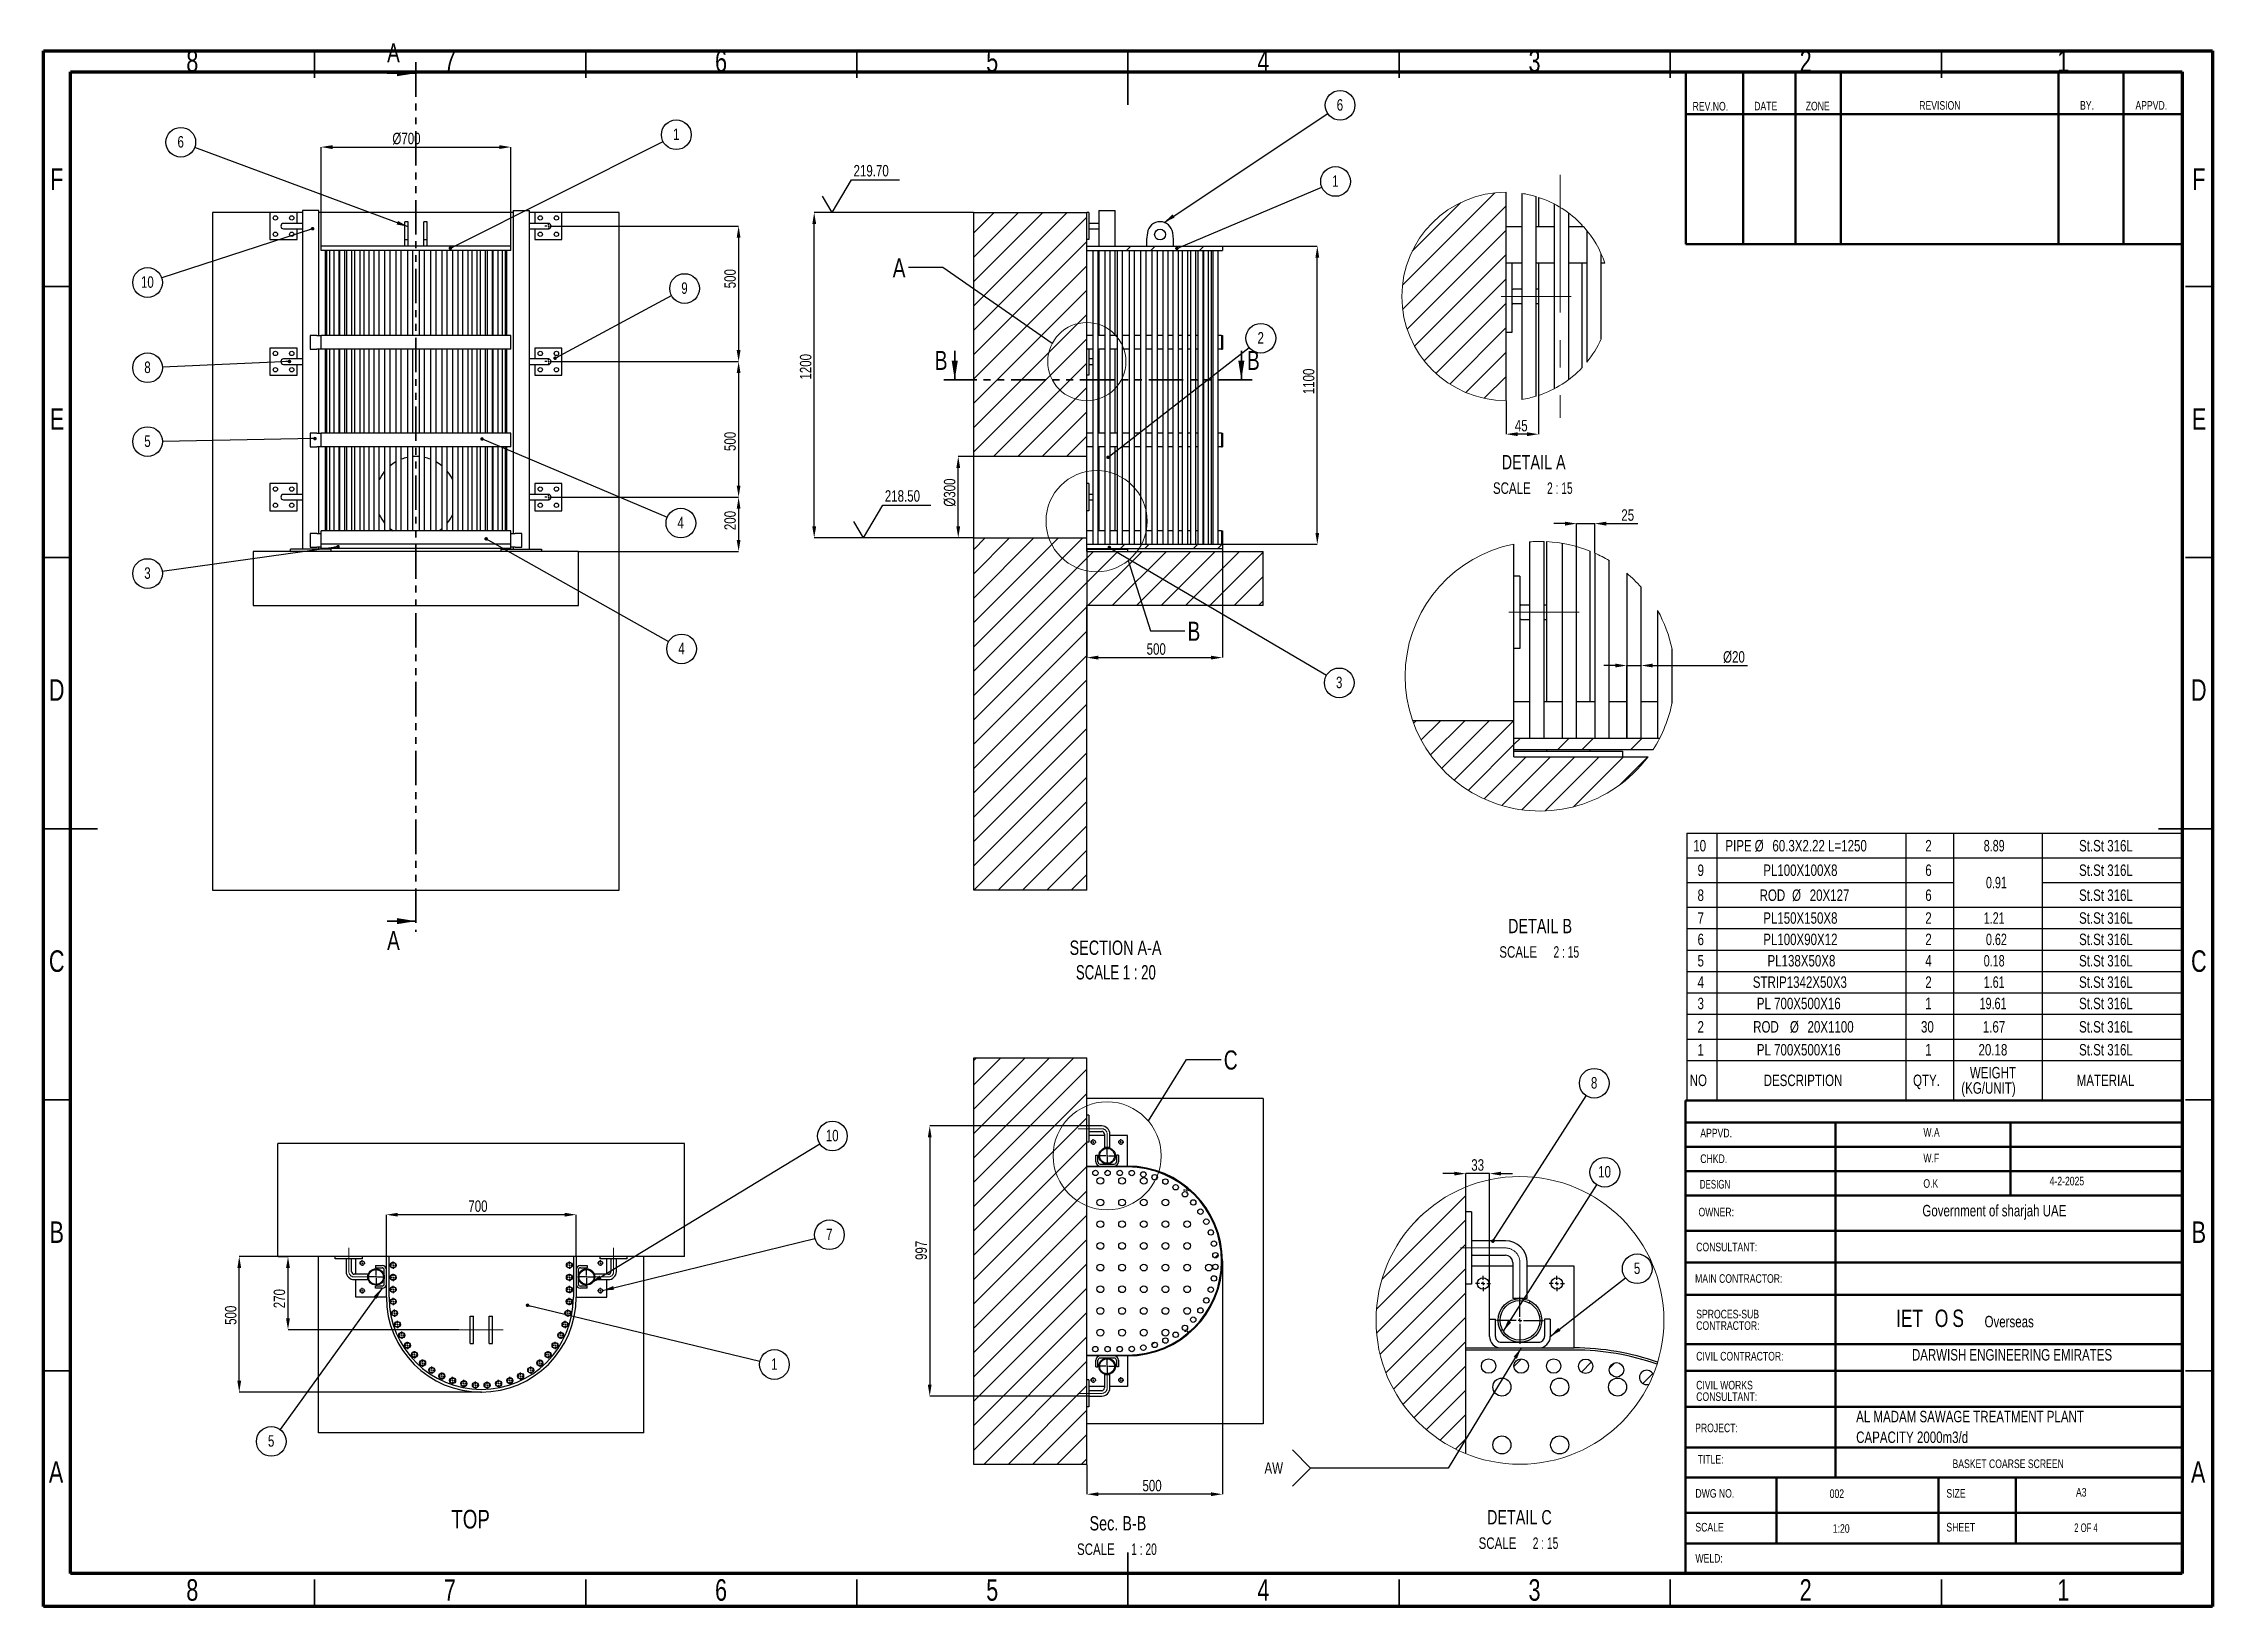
# Model space of a CAD drawing. Header units: millimetres. Extents: x 15 to 1274, y -314 to 292.
# Drawn here: x 431.3 to 831.3, y 3.9 to 292.3 of the extents above; entities that cross this region are included whole.
import ezdxf

# ---------------------------------------------------------------- set-up
doc = ezdxf.new("R2010")
doc.units = ezdxf.units.MM
doc.header["$PDSIZE"] = -1
doc.linetypes.add('CENTERX2', pattern=[20.32, 12.7, -2.54, 2.54, -2.54])
doc.linetypes.add('PHANTOM', pattern=[12.7, 6.35, -1.27, 1.27, -1.27, 1.27, -1.27])
doc.layers.add('BOLD', color=7, linetype='Continuous', lineweight=25)
doc.layers.add('FORMAT', color=7, linetype='Continuous')
doc.styles.add('SLDTEXTSTYLE0', font='TXT', dxfattribs={"width": 0.75})
doc.styles.add('SLDTEXTSTYLE10', font='TXT', dxfattribs={"width": 0.7})
doc.styles.add('SLDTEXTSTYLE11', font='TXT', dxfattribs={"width": 0.6875})
doc.styles.add('SLDTEXTSTYLE8', font='TXT', dxfattribs={"width": 0.666667})
doc.styles.add('SLDTEXTSTYLE9', font='TXT', dxfattribs={"width": 0.687299})
doc.dimstyles.new('SLDDIMSTYLE0', dxfattribs={"dimtxt": 2.5, "dimasz": 0.651282, "dimexe": 0, "dimexo": 0.625, "dimgap": 0, "dimtad": 1, "dimdec": 0, "dimrnd": 1e-09, "dimtxsty": 'Standard', "dimblk1": 'DOT', "dimblk2": 'DOT', "dimsah": 1, "dimcen": 2.5, "dimazin": 3, "dimtfac": 0.651282, "dimtdec": 0, "dimtmove": 0, "dimatfit": 3, "dimldrblk": 'DOT', "dimfrac": 2})
doc.dimstyles.new('SLDDIMSTYLE1', dxfattribs={"dimtxt": 2.116667, "dimasz": 2.116667, "dimexe": 0, "dimexo": 0.625, "dimgap": 0.529167, "dimtad": 1, "dimdec": 0, "dimlfac": 20, "dimrnd": 1e-09, "dimzin": 12, "dimtxsty": 'SLDTEXTSTYLE0', "dimsah": 1, "dimcen": 2.5, "dimazin": 3, "dimtfac": 1, "dimtdec": 0, "dimtmove": 0, "dimatfit": 3, "dimfrac": 2, "dimtzin": 12})
doc.dimstyles.new('SLDDIMSTYLE2', dxfattribs={"dimtxt": 2.116667, "dimasz": 2.116667, "dimexe": 0, "dimexo": 0.625, "dimgap": 0.529167, "dimtad": 1, "dimdec": 0, "dimlfac": 20, "dimrnd": 1e-09, "dimzin": 12, "dimtxsty": 'SLDTEXTSTYLE0', "dimsah": 1, "dimcen": 2.5, "dimazin": 3, "dimtfac": 1, "dimtdec": 0, "dimtmove": 0, "dimatfit": 0, "dimfrac": 2, "dimtzin": 12})
doc.dimstyles.new('SLDDIMSTYLE3', dxfattribs={"dimtxt": 2.5, "dimasz": 2.116667, "dimexe": 0, "dimexo": 0.625, "dimgap": 0, "dimtad": 1, "dimdec": 0, "dimrnd": 1e-09, "dimtxsty": 'Standard', "dimsah": 1, "dimcen": 2.5, "dimazin": 3, "dimtfac": 2.116667, "dimtdec": 0, "dimtmove": 0, "dimatfit": 3, "dimfrac": 2})
doc.dimstyles.new('SLDDIMSTYLE4', dxfattribs={"dimtxt": 2.5, "dimasz": 2.116667, "dimexe": 0, "dimexo": 0.625, "dimgap": 0, "dimtad": 1, "dimdec": 0, "dimrnd": 1e-09, "dimtxsty": 'Standard', "dimblk1": 'NONE', "dimblk2": 'NONE', "dimsah": 1, "dimcen": 2.5, "dimazin": 3, "dimtfac": 2.116667, "dimtdec": 0, "dimtmove": 0, "dimatfit": 3, "dimldrblk": 'NONE', "dimfrac": 2})
doc.dimstyles.new('SLDDIMSTYLE5', dxfattribs={"dimtxt": 2.116667, "dimasz": 2.116667, "dimexe": 0, "dimexo": 0.625, "dimgap": 0.529167, "dimtad": 1, "dimdec": 0, "dimlfac": 7.5, "dimrnd": 1e-09, "dimzin": 12, "dimtxsty": 'SLDTEXTSTYLE0', "dimsah": 1, "dimcen": 2.5, "dimazin": 3, "dimtfac": 1, "dimtdec": 0, "dimtmove": 0, "dimatfit": 0, "dimfrac": 2, "dimtzin": 12})
pattern_1 = [(45, (416.253, -1.074), (-6.7352, 6.7352), []), (45, (420.744, -1.074), (-6.7352, 6.7352), [])]
pattern_2 = [(45, (583.046, 12.294), (-6.7352, 6.7352), []), (45, (587.536, 12.294), (-6.7352, 6.7352), [])]
pattern_3 = [(45, (416.2534, -1.074), (-2.245064, 2.245064), [])]

msp = doc.modelspace()

# ---------------------------------------------------------------- texts
at = {"color": 7, "linetype": 'Continuous', "char_height": 3.5, "attachment_point": 1, "style": 'SLDTEXTSTYLE0'}
for s, insert in [('A', (494.632, 292.288)), ('B', (595.627, 235.551)), ('B', (653.203, 235.551)), ('A', (494.632, 128.541))]:
    msp.add_mtext(s, dxfattribs=dict(at, insert=insert))
at = {"color": 7, "linetype": 'Continuous', "lineweight": 0}
for s, insert, char_height, attachment_point, style in [('8', (458.713, 290.986), 3.969, 2, 'SLDTEXTSTYLE0'), ('7', (506.213, 290.986), 3.969, 2, 'SLDTEXTSTYLE0'), ('6', (556.213, 290.986), 3.969, 2, 'SLDTEXTSTYLE0'), ('5', (606.213, 290.986), 3.969, 2, 'SLDTEXTSTYLE0'), ('4', (656.213, 290.986), 3.969, 2, 'SLDTEXTSTYLE0'), ('3', (706.213, 290.986), 3.969, 2, 'SLDTEXTSTYLE0'), ('2', (756.213, 290.986), 3.969, 2, 'SLDTEXTSTYLE0'), ('1', (803.713, 290.986), 3.969, 2, 'SLDTEXTSTYLE0'), ('REV.NO.', (735.37, 281.49), 1.5875, 1, 'SLDTEXTSTYLE0'), ('DATE', (746.722, 281.505), 1.5875, 1, 'SLDTEXTSTYLE0'), ('ZONE', (756.221, 281.505), 1.5875, 1, 'SLDTEXTSTYLE0'), ('REVISION', (777.161, 281.633), 1.5875, 1, 'SLDTEXTSTYLE0'), ('BY.', (806.814, 281.648), 1.5875, 1, 'SLDTEXTSTYLE0'), ('APPVD.', (817.025, 281.648), 1.5875, 1, 'SLDTEXTSTYLE0'), ('F', (433.711, 269.236), 3.969, 2, 'SLDTEXTSTYLE0'), ('F', (828.711, 269.236), 3.969, 2, 'SLDTEXTSTYLE0'), ('E', (433.761, 224.986), 3.969, 2, 'SLDTEXTSTYLE0'), ('E', (828.761, 224.986), 3.969, 2, 'SLDTEXTSTYLE0'), ('D', (433.706, 174.986), 3.969, 2, 'SLDTEXTSTYLE0'), ('D', (828.706, 174.986), 3.969, 2, 'SLDTEXTSTYLE0'), ('C', (433.712, 124.986), 3.969, 2, 'SLDTEXTSTYLE0'), ('C', (828.712, 124.986), 3.969, 2, 'SLDTEXTSTYLE0'), ('APPVD.', (736.785, 92.076), 1.5875, 1, 'SLDTEXTSTYLE0'), ('W.A', (777.919, 92.208), 1.5875, 1, 'SLDTEXTSTYLE0'), ('CHKD.', (736.785, 87.342), 1.5875, 1, 'SLDTEXTSTYLE0'), ('W.F', (777.919, 87.474), 1.5875, 1, 'SLDTEXTSTYLE0'), ('DESIGN', (736.699, 82.64), 1.5875, 1, 'SLDTEXTSTYLE9'), ('O.K', (777.919, 82.772), 1.5875, 1, 'SLDTEXTSTYLE0'), ('OWNER:', (736.454, 77.499), 1.5875, 1, 'SLDTEXTSTYLE0'), ('B', (433.724, 74.986), 3.969, 2, 'SLDTEXTSTYLE0'), ('B', (828.724, 74.986), 3.969, 2, 'SLDTEXTSTYLE0'), ('CONSULTANT:', (736.032, 71.057), 1.5875, 1, 'SLDTEXTSTYLE0'), ('MAIN CONTRACTOR:', (735.824, 65.241), 1.5875, 1, 'SLDTEXTSTYLE0'), ('CIVIL CONTRACTOR:', (736.032, 50.914), 1.5875, 1, 'SLDTEXTSTYLE0'), ('PROJECT:', (735.837, 37.692), 1.5875, 1, 'SLDTEXTSTYLE0'), ('A', (433.593, 30.736), 3.969, 2, 'SLDTEXTSTYLE0'), ('TITLE:', (736.302, 31.876), 1.5875, 1, 'SLDTEXTSTYLE0'), ('A', (828.593, 30.736), 3.969, 2, 'SLDTEXTSTYLE0'), ('DWG NO.', (735.885, 25.61), 1.5875, 1, 'SLDTEXTSTYLE0'), ('SIZE', (782.161, 25.61), 1.5875, 1, 'SLDTEXTSTYLE0'), ('A3', (806.056, 25.814), 1.5875, 1, 'SLDTEXTSTYLE0'), ('SCALE', (735.885, 19.373), 1.5875, 1, 'SLDTEXTSTYLE0'), ('SHEET', (782.161, 19.373), 1.5875, 1, 'SLDTEXTSTYLE0'), ('WELD:', (735.885, 13.633), 1.5875, 1, 'SLDTEXTSTYLE0'), ('8', (458.713, 8.986), 3.969, 2, 'SLDTEXTSTYLE0'), ('7', (506.213, 8.986), 3.969, 2, 'SLDTEXTSTYLE0'), ('6', (556.213, 8.986), 3.969, 2, 'SLDTEXTSTYLE0'), ('5', (606.213, 8.986), 3.969, 2, 'SLDTEXTSTYLE0'), ('4', (656.213, 8.986), 3.969, 2, 'SLDTEXTSTYLE0'), ('3', (706.213, 8.986), 3.969, 2, 'SLDTEXTSTYLE0'), ('2', (756.213, 8.986), 3.969, 2, 'SLDTEXTSTYLE0'), ('1', (803.713, 8.986), 3.969, 2, 'SLDTEXTSTYLE0')]:
    msp.add_mtext(s, dxfattribs=dict(at, insert=insert, char_height=char_height, attachment_point=attachment_point, style=style))
at = {"color": 7, "linetype": 'Continuous', "lineweight": 18, "char_height": 3.528, "attachment_point": 1, "style": 'SLDTEXTSTYLE0'}
for s, insert in [('A', (587.863, 252.635)), ('B', (642.224, 185.61)), ('C', (648.914, 106.518))]:
    msp.add_mtext(s, dxfattribs=dict(at, insert=insert))
at = {"layer": 'BOLD', "attachment_point": 1}
for s, insert, char_height, style in [('4-2-2025', (801.199, 83.217), 1.5875, 'SLDTEXTSTYLE0'), ('002', (760.642, 25.559), 1.5875, 'SLDTEXTSTYLE0'), ('TOP', (506.487, 21.779), 3.4396, 'SLDTEXTSTYLE0'), ('1:20', (761.218, 19.127), 1.5875, 'SLDTEXTSTYLE0'), ('2 OF 4', (805.74, 19.272), 1.5875, 'SLDTEXTSTYLE8')]:
    msp.add_mtext(s, dxfattribs=dict(at, insert=insert, char_height=char_height, style=style))
at = {"layer": 'FORMAT', "attachment_point": 1, "style": 'SLDTEXTSTYLE0'}
for s, insert, char_height in [('Government of sharjah UAE', (777.739, 78.026), 2.11667), ('Overseas', (789.2, 57.557), 2.1167), ('DARWISH ENGINEERING EMIRATES', (775.805, 51.44), 2.11667), ('BASKET COARSE SCREEN', (783.293, 31.072), 1.5875)]:
    msp.add_mtext(s, dxfattribs=dict(at, insert=insert, char_height=char_height))

# ---------------------------------------------------------------- blocks, each defined once
blk = doc.blocks.new('SW_NOTE_0_12')
at = {"color": 0, "linetype": 'Continuous', "lineweight": 0, "char_height": 1.5875, "attachment_point": 1, "style": 'SLDTEXTSTYLE0'}
for s, insert in [('CIVIL WORKS', (0, 2.05)), ('CONSULTANT:', (0, -0.07))]:
    blk.add_mtext(s, dxfattribs=dict(at, insert=insert))
blk = doc.blocks.new('SW_NOTE_0_13')
at = {"color": 0, "linetype": 'Continuous', "lineweight": 0, "char_height": 1.5875, "attachment_point": 1, "style": 'SLDTEXTSTYLE0'}
for s, insert in [('SPROCES-SUB', (0, 2.05)), ('CONTRACTOR:', (0, -0.07))]:
    blk.add_mtext(s, dxfattribs=dict(at, insert=insert))
blk = doc.blocks.new('SW_NOTE_0_14')
at = {"layer": 'FORMAT', "color": 0, "char_height": 2.1167, "attachment_point": 1, "style": 'SLDTEXTSTYLE0'}
for s, insert in [('AL MADAM SAWAGE TREATMENT PLANT', (0, 2.73)), ('CAPACITY 2000m3/d', (0, -1.09))]:
    blk.add_mtext(s, dxfattribs=dict(at, insert=insert))
blk = doc.blocks.new('SW_NOTE_0_15')
at = {"layer": 'FORMAT', "color": 0, "char_height": 3.2, "attachment_point": 1, "style": 'SLDTEXTSTYLE0'}
for s, insert in [('IET', (0, 4.13)), ('O', (7.16, 4.13)), ('S', (10.39, 4.13))]:
    blk.add_mtext(s, dxfattribs=dict(at, insert=insert))
blk = doc.blocks.new('SW_TABLEANNOTATION_0')
at = {"layer": 'BOLD', "color": 0}
for p, q in [((0, 0), (0, -4.56)), ((0, 0), (5.53, 0)), ((5.53, 0), (5.53, -4.56)), ((5.53, 0), (40.37, 0)), ((40.37, 0), (40.37, -4.56)), ((40.37, 0), (49.15, 0)), ((49.15, 0), (49.15, -4.56)), ((49.15, 0), (65.53, 0)), ((65.53, 0), (65.53, -4.56)), ((65.53, 0), (91.31, 0)), ((91.31, 0), (91.31, -4.56)), ((0, -4.56), (0, -9.13)), ((0, -4.56), (5.53, -4.56)), ((5.53, -4.56), (5.53, -9.13)), ((5.53, -4.56), (40.37, -4.56)), ((40.37, -4.56), (40.37, -9.13)), ((40.37, -4.56), (49.15, -4.56)), ((49.15, -4.56), (49.15, -9.13)), ((49.15, -4.56), (65.53, -4.56)), ((49.15, -4.56), (65.53, -4.56)), ((65.53, -4.56), (65.53, -9.13)), ((65.53, -4.56), (91.31, -4.56)), ((91.31, -4.56), (91.31, -9.13)), ((0, -9.13), (0, -13.69)), ((0, -9.13), (5.53, -9.13)), ((5.53, -9.13), (5.53, -13.69)), ((5.53, -9.13), (40.37, -9.13)), ((40.37, -9.13), (40.37, -13.69)), ((40.37, -9.13), (49.15, -9.13)), ((49.15, -9.13), (49.15, -13.69)), ((65.53, -9.13), (65.53, -13.69)), ((65.53, -9.13), (91.31, -9.13)), ((91.31, -9.13), (91.31, -13.69)), ((0, -13.69), (0, -17.63)), ((0, -13.69), (5.53, -13.69)), ((5.53, -13.69), (5.53, -17.63)), ((5.53, -13.69), (40.37, -13.69)), ((40.37, -13.69), (40.37, -17.63)), ((40.37, -13.69), (49.15, -13.69)), ((49.15, -13.69), (49.15, -17.63)), ((49.15, -13.69), (65.53, -13.69)), ((65.53, -13.69), (65.53, -17.63)), ((65.53, -13.69), (91.31, -13.69)), ((91.31, -13.69), (91.31, -17.63)), ((0, -17.63), (0, -21.57)), ((0, -17.63), (5.53, -17.63)), ((5.53, -17.63), (5.53, -21.57)), ((5.53, -17.63), (40.37, -17.63)), ((40.37, -17.63), (40.37, -21.57)), ((40.37, -17.63), (49.15, -17.63)), ((49.15, -17.63), (49.15, -21.57)), ((49.15, -17.63), (65.53, -17.63)), ((65.53, -17.63), (65.53, -21.57)), ((65.53, -17.63), (91.31, -17.63)), ((91.31, -17.63), (91.31, -21.57)), ((0, -21.57), (0, -25.52)), ((0, -21.57), (5.53, -21.57)), ((5.53, -21.57), (5.53, -25.52)), ((5.53, -21.57), (40.37, -21.57)), ((40.37, -21.57), (40.37, -25.52)), ((40.37, -21.57), (49.15, -21.57)), ((49.15, -21.57), (49.15, -25.52)), ((49.15, -21.57), (65.53, -21.57)), ((65.53, -21.57), (65.53, -25.52)), ((65.53, -21.57), (91.31, -21.57)), ((91.31, -21.57), (91.31, -25.52)), ((0, -25.52), (0, -29.46)), ((0, -25.52), (5.53, -25.52)), ((5.53, -25.52), (5.53, -29.46)), ((5.53, -25.52), (40.37, -25.52)), ((40.37, -25.52), (40.37, -29.46)), ((40.37, -25.52), (49.15, -25.52)), ((49.15, -25.52), (49.15, -29.46)), ((49.15, -25.52), (65.53, -25.52)), ((65.53, -25.52), (65.53, -29.46)), ((65.53, -25.52), (91.31, -25.52)), ((91.31, -25.52), (91.31, -29.46)), ((0, -29.46), (0, -33.4)), ((0, -29.46), (5.53, -29.46)), ((5.53, -29.46), (5.53, -33.4)), ((5.53, -29.46), (40.37, -29.46)), ((40.37, -29.46), (40.37, -33.4)), ((40.37, -29.46), (49.15, -29.46)), ((49.15, -29.46), (49.15, -33.4)), ((49.15, -29.46), (65.53, -29.46)), ((65.53, -29.46), (65.53, -33.4)), ((65.53, -29.46), (91.31, -29.46)), ((91.31, -29.46), (91.31, -33.4)), ((0, -33.4), (0, -38)), ((0, -33.4), (5.53, -33.4)), ((5.53, -33.4), (5.53, -38)), ((5.53, -33.4), (40.37, -33.4)), ((40.37, -33.4), (40.37, -38)), ((40.37, -33.4), (49.15, -33.4)), ((49.15, -33.4), (49.15, -38)), ((49.15, -33.4), (65.53, -33.4)), ((65.53, -33.4), (65.53, -38)), ((65.53, -33.4), (91.31, -33.4)), ((91.31, -33.4), (91.31, -38)), ((0, -38), (0, -41.94)), ((0, -38), (5.53, -38)), ((5.53, -38), (5.53, -41.94)), ((5.53, -38), (40.37, -38)), ((40.37, -38), (40.37, -41.94)), ((40.37, -38), (49.15, -38)), ((49.15, -38), (49.15, -41.94)), ((49.15, -38), (65.53, -38)), ((65.53, -38), (65.53, -41.94)), ((65.53, -38), (91.31, -38)), ((91.31, -38), (91.31, -41.94)), ((0, -41.94), (0, -49.27)), ((0, -41.94), (5.53, -41.94)), ((5.53, -41.94), (5.53, -49.27)), ((5.53, -41.94), (40.37, -41.94)), ((40.37, -41.94), (40.37, -49.27)), ((40.37, -41.94), (49.15, -41.94)), ((49.15, -41.94), (49.15, -49.27)), ((49.15, -41.94), (65.53, -41.94)), ((65.53, -41.94), (65.53, -49.27)), ((65.53, -41.94), (91.31, -41.94)), ((91.31, -41.94), (91.31, -49.27)), ((0, -49.27), (5.53, -49.27)), ((5.53, -49.27), (40.37, -49.27)), ((40.37, -49.27), (49.15, -49.27)), ((49.15, -49.27), (65.53, -49.27)), ((65.53, -49.27), (91.31, -49.27))]:
    blk.add_line(p, q, dxfattribs=at)
at = {"layer": 'BOLD', "color": 0, "attachment_point": 1}
for s, insert, char_height, style in [('10', (1.19, -1.27), 2.117, 'SLDTEXTSTYLE0'), ('PIPE', (7.11, -1.27), 2.117, 'SLDTEXTSTYLE0'), ('%%c', (12.52, -1.27), 2.117, 'SLDTEXTSTYLE0'), ('60.3X2.22 L=1250', (15.78, -1.27), 2.1167, 'SLDTEXTSTYLE0'), ('2', (43.97, -1.27), 2.12, 'SLDTEXTSTYLE0'), ('8.89', (54.75, -1.27), 2.117, 'SLDTEXTSTYLE10'), ('St.St 316L', (72.33, -1.27), 2.117, 'SLDTEXTSTYLE0'), ('9', (1.98, -5.79), 2.12, 'SLDTEXTSTYLE0'), ('PL100X100X8', (14.09, -5.79), 2.1167, 'SLDTEXTSTYLE0'), ('6', (43.97, -5.79), 2.12, 'SLDTEXTSTYLE0'), ('St.St 316L', (72.33, -5.79), 2.117, 'SLDTEXTSTYLE0'), ('8', (1.98, -10.4), 2.12, 'SLDTEXTSTYLE0'), ('ROD', (13.42, -10.4), 2.117, 'SLDTEXTSTYLE0'), ('%%c', (19.41, -10.4), 2.117, 'SLDTEXTSTYLE0'), ('20X127', (22.66, -10.4), 2.117, 'SLDTEXTSTYLE0'), ('6', (43.97, -10.4), 2.12, 'SLDTEXTSTYLE0'), ('0.91', (55.16, -8.07), 2.117, 'SLDTEXTSTYLE10'), ('St.St 316L', (72.33, -10.4), 2.117, 'SLDTEXTSTYLE0'), ('7', (1.98, -14.61), 2.12, 'SLDTEXTSTYLE0'), ('PL150X150X8', (14.09, -14.61), 2.1167, 'SLDTEXTSTYLE0'), ('2', (43.97, -14.61), 2.12, 'SLDTEXTSTYLE0'), ('1.21', (54.75, -14.61), 2.117, 'SLDTEXTSTYLE10'), ('St.St 316L', (72.33, -14.61), 2.117, 'SLDTEXTSTYLE0'), ('6', (1.98, -18.55), 2.12, 'SLDTEXTSTYLE0'), ('PL100X90X12', (14.09, -18.55), 2.1167, 'SLDTEXTSTYLE0'), ('2', (43.97, -18.55), 2.12, 'SLDTEXTSTYLE0'), ('0.62', (55.16, -18.55), 2.117, 'SLDTEXTSTYLE10'), ('St.St 316L', (72.33, -18.55), 2.117, 'SLDTEXTSTYLE0'), ('5', (1.98, -22.49), 2.12, 'SLDTEXTSTYLE0'), ('PL138X50X8', (14.88, -22.49), 2.117, 'SLDTEXTSTYLE0'), ('4', (43.97, -22.49), 2.12, 'SLDTEXTSTYLE0'), ('0.18', (54.75, -22.49), 2.117, 'SLDTEXTSTYLE10'), ('St.St 316L', (72.33, -22.49), 2.117, 'SLDTEXTSTYLE0'), ('4', (1.98, -26.43), 2.12, 'SLDTEXTSTYLE0'), ('STRIP1342X50X3', (12.17, -26.43), 2.1167, 'SLDTEXTSTYLE0'), ('2', (43.97, -26.43), 2.12, 'SLDTEXTSTYLE0'), ('1.61', (54.75, -26.43), 2.117, 'SLDTEXTSTYLE10'), ('St.St 316L', (72.33, -26.43), 2.117, 'SLDTEXTSTYLE0'), ('3', (1.98, -30.37), 2.12, 'SLDTEXTSTYLE0'), ('PL 700X500X16', (12.91, -30.37), 2.1167, 'SLDTEXTSTYLE0'), ('1', (43.97, -30.37), 2.12, 'SLDTEXTSTYLE0'), ('19.61', (53.99, -30.37), 2.117, 'SLDTEXTSTYLE10'), ('St.St 316L', (72.33, -30.37), 2.117, 'SLDTEXTSTYLE0'), ('2', (1.98, -34.68), 2.12, 'SLDTEXTSTYLE0'), ('ROD', (12.24, -34.68), 2.117, 'SLDTEXTSTYLE0'), ('%%c', (19.01, -34.68), 2.117, 'SLDTEXTSTYLE0'), ('20X1100', (22.26, -34.68), 2.117, 'SLDTEXTSTYLE0'), ('30', (43.18, -34.68), 2.117, 'SLDTEXTSTYLE0'), ('1.67', (54.58, -34.68), 2.117, 'SLDTEXTSTYLE0'), ('St.St 316L', (72.33, -34.68), 2.117, 'SLDTEXTSTYLE0'), ('1', (1.98, -38.91), 2.12, 'SLDTEXTSTYLE0'), ('PL 700X500X16', (12.91, -38.91), 2.1167, 'SLDTEXTSTYLE0'), ('1', (43.97, -38.91), 2.12, 'SLDTEXTSTYLE0'), ('20.18', (53.79, -38.91), 2.117, 'SLDTEXTSTYLE0'), ('St.St 316L', (72.33, -38.91), 2.117, 'SLDTEXTSTYLE0'), ('WEIGHT', (52.2, -43.14), 2.117, 'SLDTEXTSTYLE0'), ('NO', (0.53, -44.55), 2.117, 'SLDTEXTSTYLE0'), ('DESCRIPTION', (14.18, -44.55), 2.1167, 'SLDTEXTSTYLE0'), ('QTY.', (41.72, -44.55), 2.117, 'SLDTEXTSTYLE0'), ('(KG/UNIT)', (50.62, -45.96), 2.117, 'SLDTEXTSTYLE0'), ('MATERIAL', (71.9, -44.55), 2.117, 'SLDTEXTSTYLE0')]:
    blk.add_mtext(s, dxfattribs=dict(at, insert=insert, char_height=char_height, style=style))
blk = doc.blocks.new('*D228')
at = {"layer": 'BOLD', "color": 0, "lineweight": -2}
for p, q in [((525.05, 233.58), (559.45, 233.58)), ((559.45, 231.46), (559.45, 210.7)), ((525.05, 208.58), (559.45, 208.58))]:
    blk.add_line(p, q, dxfattribs=at)
at = {"layer": 'BOLD', "color": 0}
for points in [[(559.1, 231.46), (559.8, 231.46), (559.45, 233.58)], [(559.1, 210.7), (559.8, 210.7), (559.45, 208.58)]]:
    blk.add_solid(points, dxfattribs=at)
at = {"layer": 'Defpoints', "color": 0}
for p in [(524.99, 233.58), (524.99, 208.58), (559.45, 208.58)]:
    blk.add_point(p, dxfattribs=at)
at = {"layer": 'BOLD', "color": 0, "insert": (556.81, 218.86), "char_height": 2.117, "attachment_point": 2, "rotation": 90, "style": 'SLDTEXTSTYLE0'}
blk.add_mtext('\\A1;500', dxfattribs=at)
blk = doc.blocks.new('*D229')
at = {"layer": 'BOLD', "color": 0, "lineweight": -2}
for p, q in [((482.45, 254.94), (482.45, 273.16)), ((484.57, 273.16), (515.33, 273.16)), ((517.45, 254.94), (517.45, 273.16))]:
    blk.add_line(p, q, dxfattribs=at)
at = {"layer": 'BOLD', "color": 0}
for points in [[(484.57, 273.51), (484.57, 272.8), (482.45, 273.16)], [(515.33, 273.51), (515.33, 272.8), (517.45, 273.16)]]:
    blk.add_solid(points, dxfattribs=at)
at = {"layer": 'Defpoints', "color": 0}
for p in [(517.45, 273.16), (482.45, 254.88), (517.45, 254.88)]:
    blk.add_point(p, dxfattribs=at)
at = {"layer": 'BOLD', "color": 0, "insert": (498.21, 275.8), "char_height": 2.117, "attachment_point": 2, "style": 'SLDTEXTSTYLE0'}
blk.add_mtext('\\A1;%%c700', dxfattribs=at)
blk = doc.blocks.new('*D230')
at = {"layer": 'BOLD', "color": 0, "lineweight": -2}
for p, q in [((525.05, 258.58), (559.45, 258.58)), ((559.45, 256.46), (559.45, 235.7)), ((525.05, 233.58), (559.45, 233.58))]:
    blk.add_line(p, q, dxfattribs=at)
at = {"layer": 'BOLD', "color": 0}
for points in [[(559.1, 256.46), (559.8, 256.46), (559.45, 258.58)], [(559.1, 235.7), (559.8, 235.7), (559.45, 233.58)]]:
    blk.add_solid(points, dxfattribs=at)
at = {"layer": 'Defpoints', "color": 0}
for p in [(524.99, 258.58), (524.99, 233.58), (559.45, 233.58)]:
    blk.add_point(p, dxfattribs=at)
at = {"layer": 'BOLD', "color": 0, "insert": (556.81, 248.88), "char_height": 2.117, "attachment_point": 2, "rotation": 90, "style": 'SLDTEXTSTYLE0'}
blk.add_mtext('\\A1;500', dxfattribs=at)
blk = doc.blocks.new('*D231')
at = {"layer": 'BOLD', "color": 0, "lineweight": -2}
for p, q in [((525.05, 208.58), (559.45, 208.58)), ((559.45, 206.46), (559.45, 200.7)), ((530.01, 198.58), (559.45, 198.58))]:
    blk.add_line(p, q, dxfattribs=at)
at = {"layer": 'BOLD', "color": 0}
for points in [[(559.1, 206.46), (559.8, 206.46), (559.45, 208.58)], [(559.1, 200.7), (559.8, 200.7), (559.45, 198.58)]]:
    blk.add_solid(points, dxfattribs=at)
at = {"layer": 'Defpoints', "color": 0}
for p in [(524.99, 208.58), (529.95, 198.58), (559.45, 198.58)]:
    blk.add_point(p, dxfattribs=at)
at = {"layer": 'BOLD', "color": 0, "insert": (556.81, 204.27), "char_height": 2.117, "attachment_point": 2, "rotation": 90, "style": 'SLDTEXTSTYLE0'}
blk.add_mtext('\\A1;200', dxfattribs=at)
blk = doc.blocks.new('SW_NOTE_0_16')
at = {"layer": 'BOLD', "color": 0}
blk.add_circle((2.45, 1.23), 2.74, dxfattribs=at)
at = {"layer": 'BOLD', "color": 0, "insert": (2.43, 2.38), "char_height": 2.12, "attachment_point": 2, "style": 'SLDTEXTSTYLE0'}
blk.add_mtext('1', dxfattribs=at)
blk = doc.blocks.new('_Dot')
at = {"color": 0, "linetype": 'ByBlock', "lineweight": -2}
blk.add_line((-0.5, 0), (-1, 0), dxfattribs=at)
at = {"color": 0, "linetype": 'ByBlock', "const_width": 0.5}
blk.add_lwpolyline([(-0.25, 0, 1), (0.25, 0, 1)], format="xyb", close=True, dxfattribs=at)
blk = doc.blocks.new('SW_NOTE_0_17')
at = {"layer": 'BOLD', "color": 0}
blk.add_circle((2.53, -1.07), 2.74, dxfattribs=at)
at = {"layer": 'BOLD', "color": 0, "insert": (2.5, 0.08), "char_height": 2.12, "attachment_point": 2, "style": 'SLDTEXTSTYLE0'}
blk.add_mtext('4', dxfattribs=at)
blk = doc.blocks.new('SW_NOTE_0_18')
at = {"layer": 'BOLD', "color": 0}
blk.add_circle((2.39, -1.35), 2.74, dxfattribs=at)
at = {"layer": 'BOLD', "color": 0, "insert": (2.37, -0.2), "char_height": 2.12, "attachment_point": 2, "style": 'SLDTEXTSTYLE0'}
blk.add_mtext('4', dxfattribs=at)
blk = doc.blocks.new('SW_NOTE_0_19')
at = {"layer": 'BOLD', "color": 0}
blk.add_circle((-2.72, -0.38), 2.74, dxfattribs=at)
at = {"layer": 'BOLD', "color": 0, "insert": (-2.74, 0.76), "char_height": 2.12, "attachment_point": 2, "style": 'SLDTEXTSTYLE0'}
blk.add_mtext('3', dxfattribs=at)
blk = doc.blocks.new('SW_NOTE_0_20')
at = {"layer": 'BOLD', "color": 0}
blk.add_circle((-2.57, 0.96), 2.74, dxfattribs=at)
at = {"layer": 'BOLD', "color": 0, "insert": (-2.59, 2.1), "char_height": 2.12, "attachment_point": 2, "style": 'SLDTEXTSTYLE0'}
blk.add_mtext('6', dxfattribs=at)
blk = doc.blocks.new('SW_NOTE_0_21')
at = {"layer": 'BOLD', "color": 0}
blk.add_circle((-2.74, -0.05), 2.74, dxfattribs=at)
at = {"layer": 'BOLD', "color": 0, "insert": (-2.76, 1.09), "char_height": 2.12, "attachment_point": 2, "style": 'SLDTEXTSTYLE0'}
blk.add_mtext('5', dxfattribs=at)
blk = doc.blocks.new('SW_NOTE_0_22')
at = {"layer": 'BOLD', "color": 0}
blk.add_circle((-2.74, -0.12), 2.74, dxfattribs=at)
at = {"layer": 'BOLD', "color": 0, "insert": (-2.76, 1.02), "char_height": 2.12, "attachment_point": 2, "style": 'SLDTEXTSTYLE0'}
blk.add_mtext('8', dxfattribs=at)
blk = doc.blocks.new('SW_NOTE_0_23')
at = {"layer": 'BOLD', "color": 0}
blk.add_circle((2.42, 1.3), 2.74, dxfattribs=at)
at = {"layer": 'BOLD', "color": 0, "insert": (2.39, 2.44), "char_height": 2.12, "attachment_point": 2, "style": 'SLDTEXTSTYLE0'}
blk.add_mtext('9', dxfattribs=at)
blk = doc.blocks.new('SW_NOTE_0_24')
at = {"layer": 'BOLD', "color": 0}
blk.add_circle((-2.61, -0.85), 2.74, dxfattribs=at)
at = {"layer": 'BOLD', "color": 0, "insert": (-2.65, 0.29), "char_height": 2.117, "attachment_point": 2, "style": 'SLDTEXTSTYLE0'}
blk.add_mtext('10', dxfattribs=at)
blk = doc.blocks.new('SW_CENTERMARKSYMBOL_0')
at = {"layer": 'BOLD', "color": 0}
for p, q in [((-0.25, 0), (-0.625, 0)), ((0, 0), (-0.125, 0)), ((0, 0.25), (0, 0.625)), ((0, 0), (0, 0.125)), ((0, 0), (0, -0.125)), ((0, 0), (0.125, 0)), ((0.25, 0), (0.625, 0)), ((0, -0.25), (0, -0.625))]:
    blk.add_line(p, q, dxfattribs=at)
blk = doc.blocks.new('SW_CENTERMARKSYMBOL_1')
at = {"layer": 'BOLD', "color": 0}
for p, q in [((-0.25, 0), (-0.625, 0)), ((0, 0), (-0.125, 0)), ((0, 0.25), (0, 0.625)), ((0, 0), (0, 0.125)), ((0, 0), (0, -0.125)), ((0, 0), (0.125, 0)), ((0.25, 0), (0.625, 0)), ((0, -0.25), (0, -0.625))]:
    blk.add_line(p, q, dxfattribs=at)
blk = doc.blocks.new('SW_CENTERMARKSYMBOL_2')
at = {"layer": 'BOLD', "color": 0}
for p, q in [((-0.25, 0), (-0.625, 0)), ((0, 0), (-0.125, 0)), ((0, 0.25), (0, 0.625)), ((0, 0), (0, 0.125)), ((0, 0), (0, -0.125)), ((0, 0), (0.125, 0)), ((0.25, 0), (0.625, 0)), ((0, -0.25), (0, -0.625))]:
    blk.add_line(p, q, dxfattribs=at)
blk = doc.blocks.new('*D232')
at = {"layer": 'BOLD', "color": 0, "lineweight": -2}
for p, q in [((602.75, 216.08), (599.95, 216.08)), ((599.95, 203.2), (599.95, 213.96)), ((602.75, 201.08), (599.95, 201.08))]:
    blk.add_line(p, q, dxfattribs=at)
at = {"layer": 'BOLD', "color": 0}
for points in [[(599.6, 213.96), (600.3, 213.96), (599.95, 216.08)], [(599.6, 203.2), (600.3, 203.2), (599.95, 201.08)]]:
    blk.add_solid(points, dxfattribs=at)
at = {"layer": 'Defpoints', "color": 0}
for p in [(599.95, 216.08), (602.81, 216.08), (602.81, 201.08)]:
    blk.add_point(p, dxfattribs=at)
at = {"layer": 'BOLD', "color": 0, "insert": (597.3, 209.42), "char_height": 2.117, "attachment_point": 2, "rotation": 90, "style": 'SLDTEXTSTYLE0'}
blk.add_mtext('\\A1;%%c300', dxfattribs=at)
blk = doc.blocks.new('*D233')
at = {"layer": 'BOLD', "color": 0, "lineweight": -2}
for p, q in [((602.75, 261.08), (573.39, 261.08)), ((573.39, 203.2), (573.39, 258.96)), ((602.75, 201.08), (573.39, 201.08))]:
    blk.add_line(p, q, dxfattribs=at)
at = {"layer": 'BOLD', "color": 0}
for points in [[(573.04, 258.96), (573.75, 258.96), (573.39, 261.08)], [(573.04, 203.2), (573.75, 203.2), (573.39, 201.08)]]:
    blk.add_solid(points, dxfattribs=at)
at = {"layer": 'Defpoints', "color": 0}
for p in [(573.39, 261.08), (602.81, 261.08), (602.81, 201.08)]:
    blk.add_point(p, dxfattribs=at)
at = {"layer": 'BOLD', "color": 0, "insert": (570.75, 232.63), "char_height": 2.117, "attachment_point": 2, "rotation": 90, "style": 'SLDTEXTSTYLE0'}
blk.add_mtext('\\A1;1200', dxfattribs=at)
blk = doc.blocks.new('*D234')
at = {"layer": 'BOLD', "color": 0, "lineweight": -2}
for p, q in [((623.66, 199.02), (623.66, 178.98)), ((648.66, 199.02), (648.66, 178.98)), ((625.77, 178.98), (646.54, 178.98))]:
    blk.add_line(p, q, dxfattribs=at)
at = {"layer": 'BOLD', "color": 0}
for points in [[(625.77, 179.34), (625.77, 178.63), (623.66, 178.98)], [(646.54, 179.34), (646.54, 178.63), (648.66, 178.98)]]:
    blk.add_solid(points, dxfattribs=at)
at = {"layer": 'Defpoints', "color": 0}
for p in [(623.66, 199.08), (648.66, 199.08), (648.66, 178.98)]:
    blk.add_point(p, dxfattribs=at)
at = {"layer": 'BOLD', "color": 0, "insert": (636.46, 181.63), "char_height": 2.117, "attachment_point": 2, "style": 'SLDTEXTSTYLE0'}
blk.add_mtext('\\A1;500', dxfattribs=at)
blk = doc.blocks.new('*D235')
at = {"layer": 'BOLD', "color": 0, "lineweight": -2}
for p, q in [((647.94, 254.88), (666.16, 254.88)), ((666.16, 202), (666.16, 252.76)), ((647.94, 199.88), (666.16, 199.88))]:
    blk.add_line(p, q, dxfattribs=at)
at = {"layer": 'BOLD', "color": 0}
for points in [[(665.81, 252.76), (666.51, 252.76), (666.16, 254.88)], [(665.81, 202), (666.51, 202), (666.16, 199.88)]]:
    blk.add_solid(points, dxfattribs=at)
at = {"layer": 'Defpoints', "color": 0}
for p in [(647.87, 254.88), (666.16, 254.88), (647.87, 199.88)]:
    blk.add_point(p, dxfattribs=at)
at = {"layer": 'BOLD', "color": 0, "insert": (663.51, 229.93), "char_height": 2.117, "attachment_point": 2, "rotation": 90, "style": 'SLDTEXTSTYLE0'}
blk.add_mtext('\\A1;1100', dxfattribs=at)
blk = doc.blocks.new('SW_NOTE_0_25')
at = {"layer": 'BOLD', "color": 0, "char_height": 2.6458, "attachment_point": 2}
for s, insert, style in [('SECTION A-A', (10.96, 3.41), 'SLDTEXTSTYLE0'), ('SCALE 1 : 20', (11.02, -1.12), 'SLDTEXTSTYLE11')]:
    blk.add_mtext(s, dxfattribs=dict(at, insert=insert, style=style))
blk = doc.blocks.new('SW_NOTE_0_26')
at = {"layer": 'BOLD', "color": 0}
blk.add_circle((2.16, 1.69), 2.74, dxfattribs=at)
at = {"layer": 'BOLD', "color": 0, "insert": (2.14, 2.83), "char_height": 2.12, "attachment_point": 2, "style": 'SLDTEXTSTYLE0'}
blk.add_mtext('2', dxfattribs=at)
blk = doc.blocks.new('SW_NOTE_0_27')
at = {"layer": 'BOLD', "color": 0}
blk.add_circle((2.53, 1.07), 2.74, dxfattribs=at)
at = {"layer": 'BOLD', "color": 0, "insert": (2.51, 2.21), "char_height": 2.12, "attachment_point": 2, "style": 'SLDTEXTSTYLE0'}
blk.add_mtext('1', dxfattribs=at)
blk = doc.blocks.new('SW_NOTE_0_28')
at = {"layer": 'BOLD', "color": 0}
blk.add_circle((2.28, 1.52), 2.74, dxfattribs=at)
at = {"layer": 'BOLD', "color": 0, "insert": (2.26, 2.66), "char_height": 2.12, "attachment_point": 2, "style": 'SLDTEXTSTYLE0'}
blk.add_mtext('6', dxfattribs=at)
blk = doc.blocks.new('SW_NOTE_0_29')
at = {"layer": 'BOLD', "color": 0}
blk.add_circle((2.36, -1.39), 2.74, dxfattribs=at)
at = {"layer": 'BOLD', "color": 0, "insert": (2.34, -0.25), "char_height": 2.12, "attachment_point": 2, "style": 'SLDTEXTSTYLE0'}
blk.add_mtext('3', dxfattribs=at)
blk = doc.blocks.new('_None')
blk = doc.blocks.new('SW_SFSYMBOL_0')
at = {"layer": 'BOLD', "color": 0}
for p, q in [((-3.96, -6.05), (-0.39, 0)), ((-0.39, 0), (8.48, 0)), ((-3.96, -6.05), (-5.74, -3.02)), ((15.4, -6.05), (-4.96, -6.05))]:
    blk.add_line(p, q, dxfattribs=at)
at = {"layer": 'BOLD', "color": 0, "insert": (0, 2.73), "char_height": 2.117, "attachment_point": 1, "style": 'SLDTEXTSTYLE0'}
blk.add_mtext('218.50', dxfattribs=at)
blk = doc.blocks.new('SW_SFSYMBOL_1')
at = {"layer": 'BOLD', "color": 0}
for p, q in [((-3.96, -6.05), (-0.39, 0)), ((-0.39, 0), (8.48, 0)), ((-3.96, -6.05), (-5.74, -3.02)), ((21.16, -6.05), (-4.96, -6.05))]:
    blk.add_line(p, q, dxfattribs=at)
at = {"layer": 'BOLD', "color": 0, "insert": (0, 2.73), "char_height": 2.117, "attachment_point": 1, "style": 'SLDTEXTSTYLE0'}
blk.add_mtext('219.70', dxfattribs=at)
blk = doc.blocks.new('*D236')
at = {"layer": 'BOLD', "color": 0, "lineweight": -2}
for p, q in [((648.66, 67.61), (648.66, 24.66)), ((623.66, 30.11), (623.66, 24.66)), ((646.54, 24.66), (625.77, 24.66))]:
    blk.add_line(p, q, dxfattribs=at)
at = {"layer": 'BOLD', "color": 0}
for points in [[(625.77, 25.01), (625.77, 24.31), (623.66, 24.66)], [(646.54, 25.01), (646.54, 24.31), (648.66, 24.66)]]:
    blk.add_solid(points, dxfattribs=at)
at = {"layer": 'Defpoints', "color": 0}
for p in [(648.66, 67.67), (623.66, 30.17), (623.66, 24.66)]:
    blk.add_point(p, dxfattribs=at)
at = {"layer": 'BOLD', "color": 0, "insert": (635.69, 27.31), "char_height": 2.117, "attachment_point": 2, "style": 'SLDTEXTSTYLE0'}
blk.add_mtext('\\A1;500', dxfattribs=at)
blk = doc.blocks.new('*D237')
at = {"layer": 'BOLD', "color": 0, "lineweight": -2}
for p, q in [((624.1, 92.59), (594.69, 92.59)), ((594.69, 90.47), (594.69, 44.87)), ((624.1, 42.76), (594.69, 42.76))]:
    blk.add_line(p, q, dxfattribs=at)
at = {"layer": 'BOLD', "color": 0}
for points in [[(594.34, 90.47), (595.04, 90.47), (594.69, 92.59)], [(594.34, 44.87), (595.04, 44.87), (594.69, 42.76)]]:
    blk.add_solid(points, dxfattribs=at)
at = {"layer": 'Defpoints', "color": 0}
for p in [(624.16, 92.59), (594.69, 42.76), (624.16, 42.76)]:
    blk.add_point(p, dxfattribs=at)
at = {"layer": 'BOLD', "color": 0, "insert": (592.05, 69.64), "char_height": 2.117, "attachment_point": 2, "rotation": 90, "style": 'SLDTEXTSTYLE0'}
blk.add_mtext('\\A1;997', dxfattribs=at)
blk = doc.blocks.new('SW_NOTE_0_30')
at = {"layer": 'BOLD', "color": 0, "attachment_point": 2}
for s, insert, char_height, style in [('Sec. B-B', (6.86, 3.41), 2.646, 'SLDTEXTSTYLE0'), ('SCALE', (2.8, -1.64), 2.117, 'SLDTEXTSTYLE0'), ('1 : 20', (11.67, -1.64), 2.117, 'SLDTEXTSTYLE8')]:
    blk.add_mtext(s, dxfattribs=dict(at, insert=insert, char_height=char_height, style=style))
blk = doc.blocks.new('SW_CENTERMARKSYMBOL_3')
at = {"layer": 'BOLD', "color": 0}
for p, q in [((-0.25, 0), (-0.6, 0)), ((0, 0), (-0.125, 0)), ((0, 0.25), (0, 0.6)), ((0, 0), (0, 0.125)), ((0, 0), (0, -0.125)), ((0, 0), (0.125, 0)), ((0.25, 0), (0.6, 0)), ((0, -0.25), (0, -0.6))]:
    blk.add_line(p, q, dxfattribs=at)
blk = doc.blocks.new('SW_CENTERMARKSYMBOL_4')
at = {"layer": 'BOLD', "color": 0}
for p, q in [((-0.25, 0), (-0.6, 0)), ((0, 0), (-0.125, 0)), ((0, 0.25), (0, 0.6)), ((0, 0), (0, 0.125)), ((0, 0), (0, -0.125)), ((0, 0), (0.125, 0)), ((0.25, 0), (0.6, 0)), ((0, -0.25), (0, -0.6))]:
    blk.add_line(p, q, dxfattribs=at)
blk = doc.blocks.new('SW_CENTERMARKSYMBOL_5')
at = {"layer": 'BOLD', "color": 0}
for p, q in [((-0.25, 0), (-1.6325, 0)), ((0, 0), (-0.125, 0)), ((0, 0.25), (0, 1.6325)), ((0, 0), (0, 0.125)), ((0, 0), (0, -0.125)), ((0, 0), (0.125, 0)), ((0.25, 0), (1.6325, 0)), ((0, -0.25), (0, -1.6325))]:
    blk.add_line(p, q, dxfattribs=at)
blk = doc.blocks.new('SW_CENTERMARKSYMBOL_6')
at = {"layer": 'BOLD', "color": 0}
for p, q in [((-0.25, 0), (-0.525, 0)), ((0, 0), (-0.125, 0)), ((0, 0.25), (0, 0.525)), ((0, 0), (0, 0.125)), ((0, 0), (0, -0.125)), ((0, 0), (0.125, 0)), ((0.25, 0), (0.525, 0)), ((0, -0.25), (0, -0.525))]:
    blk.add_line(p, q, dxfattribs=at)
blk = doc.blocks.new('SW_CENTERMARKSYMBOL_7')
at = {"layer": 'BOLD', "color": 0}
for p, q in [((-0.25, 0), (-0.525, 0)), ((0, 0), (-0.125, 0)), ((0, 0.25), (0, 0.525)), ((0, 0), (0, 0.125)), ((0, 0), (0, -0.125)), ((0, 0), (0.125, 0)), ((0.25, 0), (0.525, 0)), ((0, -0.25), (0, -0.525))]:
    blk.add_line(p, q, dxfattribs=at)
blk = doc.blocks.new('SW_CENTERMARKSYMBOL_8')
at = {"layer": 'BOLD', "color": 0}
for p, q in [((-0.25, 0), (-1.6325, 0)), ((0, 0), (-0.125, 0)), ((0, 0.25), (0, 1.6325)), ((0, 0), (0, 0.125)), ((0, 0), (0, -0.125)), ((0, 0), (0.125, 0)), ((0.25, 0), (1.6325, 0)), ((0, -0.25), (0, -1.6325))]:
    blk.add_line(p, q, dxfattribs=at)
blk = doc.blocks.new('SW_CENTERMARKSYMBOL_9')
at = {"layer": 'BOLD', "color": 0}
for p, q in [((-0.25, 0), (-0.525, 0)), ((0, 0), (-0.125, 0)), ((0, 0.25), (0, 0.525)), ((0, 0), (0, 0.125)), ((0, 0), (0, -0.125)), ((0, 0), (0.125, 0)), ((0.25, 0), (0.525, 0)), ((0, -0.25), (0, -0.525))]:
    blk.add_line(p, q, dxfattribs=at)
blk = doc.blocks.new('SW_CENTERMARKSYMBOL_10')
at = {"layer": 'BOLD', "color": 0}
for p, q in [((-0.25, 0), (-0.525, 0)), ((0, 0), (-0.125, 0)), ((0, 0.25), (0, 0.525)), ((0, 0), (0, 0.125)), ((0, 0), (0, -0.125)), ((0, 0), (0.125, 0)), ((0.25, 0), (0.525, 0)), ((0, -0.25), (0, -0.525))]:
    blk.add_line(p, q, dxfattribs=at)
blk = doc.blocks.new('SW_HATCH_0')
at = {"color": 0, "linetype": 'Continuous', "lineweight": 18}
for p, q in [((-48.09, 19.26), (-32.66, 34.69)), ((-49.12, 13.74), (-32.66, 30.2)), ((-41.99, 29.85), (-40.85, 31)), ((-49.09, 9.28), (-32.66, 25.71)), ((-48.46, 5.42), (-32.66, 21.22)), ((-47.38, 2.01), (-32.66, 16.73)), ((-45.96, -1.05), (-32.66, 12.24)), ((-21, 14.92), (-20.73, 15.19)), ((-26.19, 9.73), (-25.92, 10.01)), ((-44.22, -3.81), (-32.66, 7.75)), ((-23.78, 3.17), (-22.37, 4.58)), ((-42.21, -6.29), (-32.66, 3.26)), ((-11.34, 2.13), (-9.48, 3.99)), ((-6.15, 2.83), (-5.15, 3.83)), ((0, 0), (1.84, 1.84)), ((-39.92, -8.49), (-32.66, -1.23)), ((-37.37, -10.43), (-32.66, -5.72)), ((-34.53, -12.08), (-32.66, -10.21))]:
    blk.add_line(p, q, dxfattribs=at)
blk = doc.blocks.new('*D238')
at = {"layer": 'BOLD', "color": 0, "lineweight": -2}
for p, q in [((691.41, 83.8), (689.29, 83.8)), ((693.53, 81.38), (693.53, 83.8)), ((697.93, 83.8), (693.53, 83.8)), ((697.93, 57.04), (697.93, 83.8)), ((700.04, 83.8), (702.16, 83.8))]:
    blk.add_line(p, q, dxfattribs=at)
at = {"layer": 'BOLD', "color": 0}
for points in [[(691.41, 84.15), (691.41, 83.45), (693.53, 83.8)], [(700.04, 84.15), (700.04, 83.45), (697.93, 83.8)]]:
    blk.add_solid(points, dxfattribs=at)
at = {"layer": 'Defpoints', "color": 0}
for p in [(693.53, 83.8), (693.53, 81.31), (697.93, 56.98)]:
    blk.add_point(p, dxfattribs=at)
at = {"layer": 'BOLD', "color": 0, "insert": (695.73, 86.45), "char_height": 2.117, "attachment_point": 2, "style": 'SLDTEXTSTYLE0'}
blk.add_mtext('\\A1;33', dxfattribs=at)
blk = doc.blocks.new('SW_NOTE_0_31')
at = {"layer": 'BOLD', "color": 0, "attachment_point": 2}
for s, insert, char_height, style in [('DETAIL C', (7.23, 3.41), 2.646, 'SLDTEXTSTYLE0'), ('SCALE', (3.19, -1.64), 2.117, 'SLDTEXTSTYLE0'), ('2 : 15', (12.05, -1.64), 2.117, 'SLDTEXTSTYLE8')]:
    blk.add_mtext(s, dxfattribs=dict(at, insert=insert, char_height=char_height, style=style))
blk = doc.blocks.new('SW_NOTE_0_32')
at = {"layer": 'BOLD', "color": 0}
blk.add_circle((1.48, 2.31), 2.74, dxfattribs=at)
at = {"layer": 'BOLD', "color": 0, "insert": (1.43, 3.46), "char_height": 2.117, "attachment_point": 2, "style": 'SLDTEXTSTYLE0'}
blk.add_mtext('10', dxfattribs=at)
blk = doc.blocks.new('SW_NOTE_0_33')
at = {"layer": 'BOLD', "color": 0}
blk.add_circle((2.16, 1.69), 2.74, dxfattribs=at)
at = {"layer": 'BOLD', "color": 0, "insert": (2.14, 2.83), "char_height": 2.12, "attachment_point": 2, "style": 'SLDTEXTSTYLE0'}
blk.add_mtext('5', dxfattribs=at)
blk = doc.blocks.new('SW_NOTE_0_34')
at = {"layer": 'BOLD', "color": 0}
blk.add_circle((1.48, 2.31), 2.74, dxfattribs=at)
at = {"layer": 'BOLD', "color": 0, "insert": (1.46, 3.45), "char_height": 2.12, "attachment_point": 2, "style": 'SLDTEXTSTYLE0'}
blk.add_mtext('8', dxfattribs=at)
blk = doc.blocks.new('SW_CENTERMARKSYMBOL_11')
at = {"layer": 'BOLD', "color": 0}
for p, q in [((0, 0.67), (0, 4.35)), ((-0.67, 0), (-4.35, 0)), ((0, 0), (-0.33, 0)), ((0, 0), (0, 0.33)), ((0, 0), (0, -0.33)), ((0, 0), (0.33, 0)), ((0.67, 0), (4.35, 0)), ((0, -0.67), (0, -4.35))]:
    blk.add_line(p, q, dxfattribs=at)
blk = doc.blocks.new('SW_CENTERMARKSYMBOL_12')
at = {"layer": 'BOLD', "color": 0}
for p, q in [((-0.67, 0), (-1.4, 0)), ((0, 0), (-0.33, 0)), ((0, 0.67), (0, 1.4)), ((0, 0), (0, 0.33)), ((0, 0), (0, -0.33)), ((0, 0), (0.33, 0)), ((0.67, 0), (1.4, 0)), ((0, -0.67), (0, -1.4))]:
    blk.add_line(p, q, dxfattribs=at)
blk = doc.blocks.new('SW_CENTERMARKSYMBOL_13')
at = {"layer": 'BOLD', "color": 0}
for p, q in [((-0.67, 0), (-1.4, 0)), ((0, 0), (-0.33, 0)), ((0, 0.67), (0, 1.4)), ((0, 0), (0, 0.33)), ((0, 0), (0, -0.33)), ((0, 0), (0.33, 0)), ((0.67, 0), (1.4, 0)), ((0, -0.67), (0, -1.4))]:
    blk.add_line(p, q, dxfattribs=at)
blk = doc.blocks.new('SW_WELDSYMBOL_0')
at = {"layer": 'BOLD', "color": 0}
for p in [(-28.74, 3.34), (-28.74, -3.34), (0, 0)]:
    blk.add_line(p, (-25.4, 0), dxfattribs=at)
at = {"layer": 'BOLD', "color": 0, "insert": (-33.89, 1.05), "char_height": 2.117, "attachment_point": 1, "style": 'SLDTEXTSTYLE0'}
blk.add_mtext('AW', dxfattribs=at)
blk = doc.blocks.new('SW_HATCH_1')
at = {"color": 0, "linetype": 'Continuous', "lineweight": 18}
for p, q in [((-26.57, 4.86), (-26.1, 5.33)), ((-25.17, 1.77), (-21.61, 5.33)), ((-23.45, -1), (-17.12, 5.33)), ((-21.42, -3.46), (-12.63, 5.33)), ((-19.11, -5.64), (-8.14, 5.33)), ((-16.5, -7.52), (-8.06, 0.92)), ((-8.06, 0.92), (-6.85, 2.13)), ((0, 0), (2.13, 2.13)), ((4.49, 0), (6.62, 2.13)), ((13.47, 0), (15.6, 2.13)), ((-13.58, -9.09), (-5.82, -1.33)), ((-10.31, -10.31), (-1.33, -1.33)), ((-6.62, -11.11), (3.16, -1.33)), ((-2.33, -11.32), (7.65, -1.33)), ((2.92, -10.55), (12.14, -1.33)), ((11.47, -6.49), (16.63, -1.33))]:
    blk.add_line(p, q, dxfattribs=at)
blk = doc.blocks.new('*D239')
at = {"layer": 'BOLD', "color": 0, "lineweight": -2}
for p, q in [((711.86, 203.7), (709.75, 203.7)), ((713.98, 199.53), (713.98, 203.7)), ((713.98, 203.7), (717.31, 203.7)), ((717.31, 198.32), (717.31, 203.7)), ((719.43, 203.7), (725.25, 203.7))]:
    blk.add_line(p, q, dxfattribs=at)
at = {"layer": 'BOLD', "color": 0}
for points in [[(711.86, 204.05), (711.86, 203.34), (713.98, 203.7)], [(719.43, 204.05), (719.43, 203.34), (717.31, 203.7)]]:
    blk.add_solid(points, dxfattribs=at)
at = {"layer": 'Defpoints', "color": 0}
for p in [(717.31, 203.7), (713.98, 199.47), (717.31, 198.26)]:
    blk.add_point(p, dxfattribs=at)
at = {"layer": 'BOLD', "color": 0, "insert": (723.4, 206.34), "char_height": 2.117, "attachment_point": 2, "style": 'SLDTEXTSTYLE0'}
blk.add_mtext('\\A1;25', dxfattribs=at)
blk = doc.blocks.new('*D240')
at = {"layer": 'BOLD', "color": 0, "lineweight": -2}
for p, q in [((721.1, 177.52), (718.98, 177.52)), ((723.21, 164.22), (723.21, 177.52)), ((723.21, 177.52), (725.88, 177.52)), ((725.88, 164.22), (725.88, 177.52)), ((728, 177.52), (745.51, 177.52))]:
    blk.add_line(p, q, dxfattribs=at)
at = {"layer": 'BOLD', "color": 0}
for points in [[(721.1, 177.88), (721.1, 177.17), (723.21, 177.52)], [(728, 177.88), (728, 177.17), (725.88, 177.52)]]:
    blk.add_solid(points, dxfattribs=at)
at = {"layer": 'Defpoints', "color": 0}
for p in [(723.21, 177.52), (723.21, 164.15), (725.88, 164.15)]:
    blk.add_point(p, dxfattribs=at)
at = {"layer": 'BOLD', "color": 0, "insert": (742.99, 180.17), "char_height": 2.117, "attachment_point": 2, "style": 'SLDTEXTSTYLE0'}
blk.add_mtext('\\A1;%%c20', dxfattribs=at)
blk = doc.blocks.new('SW_NOTE_0_35')
at = {"layer": 'BOLD', "color": 0, "attachment_point": 2}
for s, insert, char_height, style in [('DETAIL B', (6.86, 3.41), 2.646, 'SLDTEXTSTYLE0'), ('SCALE', (2.84, -1.64), 2.117, 'SLDTEXTSTYLE0'), ('2 : 15', (11.7, -1.64), 2.117, 'SLDTEXTSTYLE8')]:
    blk.add_mtext(s, dxfattribs=dict(at, insert=insert, char_height=char_height, style=style))
blk = doc.blocks.new('SW_HATCH_2')
at = {"color": 0, "linetype": 'Continuous', "lineweight": 18}
for p, q in [((-1.8, -6.29), (15.25, 10.76)), ((-1.76, -10.74), (17.31, 8.33)), ((0, 0), (8.96, 8.96)), ((-0.93, -14.4), (17.31, 3.84)), ((0.43, -17.53), (17.31, -0.65)), ((2.21, -20.24), (17.31, -5.14)), ((4.37, -22.57), (17.31, -9.63)), ((6.91, -24.52), (17.31, -14.12)), ((9.86, -26.07), (17.31, -18.61)), ((13.27, -27.14), (17.31, -23.1))]:
    blk.add_line(p, q, dxfattribs=at)
blk = doc.blocks.new('*D241')
at = {"layer": 'BOLD', "color": 0, "lineweight": -2}
for p, q in [((700.97, 226.33), (700.97, 220.2)), ((706.95, 227.29), (706.95, 220.2)), ((704.83, 220.2), (703.09, 220.2))]:
    blk.add_line(p, q, dxfattribs=at)
at = {"layer": 'BOLD', "color": 0}
for points in [[(703.09, 220.55), (703.09, 219.84), (700.97, 220.2)], [(704.83, 220.55), (704.83, 219.84), (706.95, 220.2)]]:
    blk.add_solid(points, dxfattribs=at)
at = {"layer": 'Defpoints', "color": 0}
for p in [(700.97, 226.4), (706.95, 227.35), (700.97, 220.2)]:
    blk.add_point(p, dxfattribs=at)
at = {"layer": 'BOLD', "color": 0, "insert": (703.77, 222.84), "char_height": 2.117, "attachment_point": 2, "style": 'SLDTEXTSTYLE0'}
blk.add_mtext('\\A1;45', dxfattribs=at)
blk = doc.blocks.new('SW_NOTE_0_36')
at = {"layer": 'BOLD', "color": 0, "attachment_point": 2}
for s, insert, char_height, style in [('DETAIL A', (7.15, 3.41), 2.646, 'SLDTEXTSTYLE0'), ('SCALE', (3.12, -1.64), 2.117, 'SLDTEXTSTYLE0'), ('2 : 15', (11.98, -1.64), 2.117, 'SLDTEXTSTYLE8')]:
    blk.add_mtext(s, dxfattribs=dict(at, insert=insert, char_height=char_height, style=style))
blk = doc.blocks.new('*D242')
at = {"layer": 'BOLD', "color": 0, "lineweight": -2}
for p, q in [((474.43, 68.49), (467.37, 68.49)), ((467.37, 45.61), (467.37, 66.37)), ((511.93, 43.49), (467.37, 43.49))]:
    blk.add_line(p, q, dxfattribs=at)
at = {"layer": 'BOLD', "color": 0}
for points in [[(467.02, 66.37), (467.73, 66.37), (467.37, 68.49)], [(467.02, 45.61), (467.73, 45.61), (467.37, 43.49)]]:
    blk.add_solid(points, dxfattribs=at)
at = {"layer": 'Defpoints', "color": 0}
for p in [(467.37, 68.49), (474.5, 68.49), (512, 43.49)]:
    blk.add_point(p, dxfattribs=at)
at = {"layer": 'BOLD', "color": 0, "insert": (464.73, 57.67), "char_height": 2.117, "attachment_point": 2, "rotation": 90, "style": 'SLDTEXTSTYLE0'}
blk.add_mtext('\\A1;500', dxfattribs=at)
blk = doc.blocks.new('*D243')
at = {"layer": 'BOLD', "color": 0, "lineweight": -2}
for p, q in [((494.5, 68.55), (494.5, 76.22)), ((527.38, 76.22), (496.61, 76.22)), ((529.5, 68.55), (529.5, 76.22))]:
    blk.add_line(p, q, dxfattribs=at)
at = {"layer": 'BOLD', "color": 0}
for points in [[(496.61, 76.57), (496.61, 75.87), (494.5, 76.22)], [(527.38, 76.57), (527.38, 75.87), (529.5, 76.22)]]:
    blk.add_solid(points, dxfattribs=at)
at = {"layer": 'Defpoints', "color": 0}
for p in [(494.5, 76.22), (494.5, 68.49), (529.5, 68.49)]:
    blk.add_point(p, dxfattribs=at)
at = {"layer": 'BOLD', "color": 0, "insert": (511.38, 78.86), "char_height": 2.117, "attachment_point": 2, "style": 'SLDTEXTSTYLE0'}
blk.add_mtext('\\A1;700', dxfattribs=at)
blk = doc.blocks.new('*D244')
at = {"layer": 'BOLD', "color": 0, "lineweight": -2}
for p, q in [((474.56, 68.49), (476.36, 68.49)), ((476.36, 57.11), (476.36, 66.37)), ((507.88, 54.99), (476.36, 54.99))]:
    blk.add_line(p, q, dxfattribs=at)
at = {"layer": 'BOLD', "color": 0}
for points in [[(476, 66.37), (476.71, 66.37), (476.36, 68.49)], [(476, 57.11), (476.71, 57.11), (476.36, 54.99)]]:
    blk.add_solid(points, dxfattribs=at)
at = {"layer": 'Defpoints', "color": 0}
for p in [(474.5, 68.49), (476.36, 68.49), (507.95, 54.99)]:
    blk.add_point(p, dxfattribs=at)
at = {"layer": 'BOLD', "color": 0, "insert": (473.71, 60.74), "char_height": 2.117, "attachment_point": 2, "rotation": 90, "style": 'SLDTEXTSTYLE0'}
blk.add_mtext('\\A1;270', dxfattribs=at)
blk = doc.blocks.new('SW_NOTE_0_37')
at = {"layer": 'BOLD', "color": 0}
blk.add_circle((2.67, -0.64), 2.74, dxfattribs=at)
at = {"layer": 'BOLD', "color": 0, "insert": (2.65, 0.5), "char_height": 2.12, "attachment_point": 2, "style": 'SLDTEXTSTYLE0'}
blk.add_mtext('1', dxfattribs=at)
blk = doc.blocks.new('SW_NOTE_0_38')
at = {"layer": 'BOLD', "color": 0}
blk.add_circle((2.34, 1.43), 2.74, dxfattribs=at)
at = {"layer": 'BOLD', "color": 0, "insert": (2.3, 2.57), "char_height": 2.117, "attachment_point": 2, "style": 'SLDTEXTSTYLE0'}
blk.add_mtext('10', dxfattribs=at)
blk = doc.blocks.new('SW_NOTE_0_39')
at = {"layer": 'BOLD', "color": 0}
blk.add_circle((2.66, 0.66), 2.74, dxfattribs=at)
at = {"layer": 'BOLD', "color": 0, "insert": (2.64, 1.8), "char_height": 2.12, "attachment_point": 2, "style": 'SLDTEXTSTYLE0'}
blk.add_mtext('7', dxfattribs=at)
blk = doc.blocks.new('SW_NOTE_0_40')
at = {"layer": 'BOLD', "color": 0}
blk.add_circle((-1.61, -2.22), 2.74, dxfattribs=at)
at = {"layer": 'BOLD', "color": 0, "insert": (-1.63, -1.08), "char_height": 2.12, "attachment_point": 2, "style": 'SLDTEXTSTYLE0'}
blk.add_mtext('5', dxfattribs=at)
blk = doc.blocks.new('SW_CENTERMARKSYMBOL_14')
at = {"layer": 'BOLD', "color": 0}
for p, q in [((-0.25, 0), (-1.6325, 0)), ((0, 0), (-0.125, 0)), ((0, 0.25), (0, 1.6325)), ((0, 0), (0, 0.125)), ((0, 0), (0, -0.125)), ((0, 0), (0.125, 0)), ((0.25, 0), (1.6325, 0)), ((0, -0.25), (0, -1.6325))]:
    blk.add_line(p, q, dxfattribs=at)
blk = doc.blocks.new('SW_CENTERMARKSYMBOL_15')
at = {"layer": 'BOLD', "color": 0}
for p, q in [((-0.25, 0), (-0.525, 0)), ((0, 0), (-0.125, 0)), ((0, 0.25), (0, 0.525)), ((0, 0), (0, 0.125)), ((0, 0), (0, -0.125)), ((0, 0), (0.125, 0)), ((0.25, 0), (0.525, 0)), ((0, -0.25), (0, -0.525))]:
    blk.add_line(p, q, dxfattribs=at)
blk = doc.blocks.new('SW_CENTERMARKSYMBOL_16')
at = {"layer": 'BOLD', "color": 0}
for p, q in [((-0.25, 0), (-0.525, 0)), ((0, 0), (-0.125, 0)), ((0, 0.25), (0, 0.525)), ((0, 0), (0, 0.125)), ((0, 0), (0, -0.125)), ((0, 0), (0.125, 0)), ((0.25, 0), (0.525, 0)), ((0, -0.25), (0, -0.525))]:
    blk.add_line(p, q, dxfattribs=at)
blk = doc.blocks.new('SW_CENTERMARKSYMBOL_17')
at = {"layer": 'BOLD', "color": 0}
for p, q in [((-0.25, 0), (-0.675, 0)), ((0, 0), (-0.125, 0)), ((0, 0.25), (0, 0.675)), ((0, 0), (0, 0.125)), ((0, 0), (0, -0.125)), ((0, 0), (0.125, 0)), ((0.25, 0), (0.675, 0)), ((0, -0.25), (0, -0.675))]:
    blk.add_line(p, q, dxfattribs=at)
blk = doc.blocks.new('SW_CENTERMARKSYMBOL_18')
at = {"layer": 'BOLD', "color": 0}
for p, q in [((-0.25, 0), (-0.675, 0)), ((0, 0), (-0.125, 0)), ((0, 0.25), (0, 0.675)), ((0, 0), (0, 0.125)), ((0, 0), (0, -0.125)), ((0, 0), (0.125, 0)), ((0.25, 0), (0.675, 0)), ((0, -0.25), (0, -0.675))]:
    blk.add_line(p, q, dxfattribs=at)
blk = doc.blocks.new('SW_CENTERMARKSYMBOL_19')
at = {"layer": 'BOLD', "color": 0}
for p, q in [((-0.25, 0), (-0.675, 0)), ((0, 0), (-0.125, 0)), ((0, 0.25), (0, 0.675)), ((0, 0), (0, 0.125)), ((0, 0), (0, -0.125)), ((0, 0), (0.125, 0)), ((0.25, 0), (0.675, 0)), ((0, -0.25), (0, -0.675))]:
    blk.add_line(p, q, dxfattribs=at)
blk = doc.blocks.new('SW_CENTERMARKSYMBOL_20')
at = {"layer": 'BOLD', "color": 0}
for p, q in [((-0.25, 0), (-0.675, 0)), ((0, 0), (-0.125, 0)), ((0, 0.25), (0, 0.675)), ((0, 0), (0, 0.125)), ((0, 0), (0, -0.125)), ((0, 0), (0.125, 0)), ((0.25, 0), (0.675, 0)), ((0, -0.25), (0, -0.675))]:
    blk.add_line(p, q, dxfattribs=at)
blk = doc.blocks.new('SW_CENTERMARKSYMBOL_21')
at = {"layer": 'BOLD', "color": 0}
for p, q in [((-0.25, 0), (-0.675, 0)), ((0, 0), (-0.125, 0)), ((0, 0.25), (0, 0.675)), ((0, 0), (0, 0.125)), ((0, 0), (0, -0.125)), ((0, 0), (0.125, 0)), ((0.25, 0), (0.675, 0)), ((0, -0.25), (0, -0.675))]:
    blk.add_line(p, q, dxfattribs=at)
blk = doc.blocks.new('SW_CENTERMARKSYMBOL_22')
at = {"layer": 'BOLD', "color": 0}
for p, q in [((-0.25, 0), (-0.675, 0)), ((0, 0), (-0.125, 0)), ((0, 0.25), (0, 0.675)), ((0, 0), (0, 0.125)), ((0, 0), (0, -0.125)), ((0, 0), (0.125, 0)), ((0.25, 0), (0.675, 0)), ((0, -0.25), (0, -0.675))]:
    blk.add_line(p, q, dxfattribs=at)
blk = doc.blocks.new('SW_CENTERMARKSYMBOL_23')
at = {"layer": 'BOLD', "color": 0}
for p, q in [((-0.25, 0), (-0.675, 0)), ((0, 0), (-0.125, 0)), ((0, 0.25), (0, 0.675)), ((0, 0), (0, 0.125)), ((0, 0), (0, -0.125)), ((0, 0), (0.125, 0)), ((0.25, 0), (0.675, 0)), ((0, -0.25), (0, -0.675))]:
    blk.add_line(p, q, dxfattribs=at)
blk = doc.blocks.new('SW_CENTERMARKSYMBOL_24')
at = {"layer": 'BOLD', "color": 0}
for p, q in [((-0.25, 0), (-0.675, 0)), ((0, 0), (-0.125, 0)), ((0, 0.25), (0, 0.675)), ((0, 0), (0, 0.125)), ((0, 0), (0, -0.125)), ((0, 0), (0.125, 0)), ((0.25, 0), (0.675, 0)), ((0, -0.25), (0, -0.675))]:
    blk.add_line(p, q, dxfattribs=at)
blk = doc.blocks.new('SW_CENTERMARKSYMBOL_25')
at = {"layer": 'BOLD', "color": 0}
for p, q in [((-0.25, 0), (-0.675, 0)), ((0, 0), (-0.125, 0)), ((0, 0.25), (0, 0.675)), ((0, 0), (0, 0.125)), ((0, 0), (0, -0.125)), ((0, 0), (0.125, 0)), ((0.25, 0), (0.675, 0)), ((0, -0.25), (0, -0.675))]:
    blk.add_line(p, q, dxfattribs=at)
blk = doc.blocks.new('SW_CENTERMARKSYMBOL_26')
at = {"layer": 'BOLD', "color": 0}
for p, q in [((-0.25, 0), (-0.675, 0)), ((0, 0), (-0.125, 0)), ((0, 0.25), (0, 0.675)), ((0, 0), (0, 0.125)), ((0, 0), (0, -0.125)), ((0, 0), (0.125, 0)), ((0.25, 0), (0.675, 0)), ((0, -0.25), (0, -0.675))]:
    blk.add_line(p, q, dxfattribs=at)
blk = doc.blocks.new('SW_CENTERMARKSYMBOL_27')
at = {"layer": 'BOLD', "color": 0}
for p, q in [((-0.25, 0), (-0.675, 0)), ((0, 0), (-0.125, 0)), ((0, 0.25), (0, 0.675)), ((0, 0), (0, 0.125)), ((0, 0), (0, -0.125)), ((0, 0), (0.125, 0)), ((0.25, 0), (0.675, 0)), ((0, -0.25), (0, -0.675))]:
    blk.add_line(p, q, dxfattribs=at)
blk = doc.blocks.new('SW_CENTERMARKSYMBOL_28')
at = {"layer": 'BOLD', "color": 0}
for p, q in [((-0.25, 0), (-0.675, 0)), ((0, 0), (-0.125, 0)), ((0, 0.25), (0, 0.675)), ((0, 0), (0, 0.125)), ((0, 0), (0, -0.125)), ((0, 0), (0.125, 0)), ((0.25, 0), (0.675, 0)), ((0, -0.25), (0, -0.675))]:
    blk.add_line(p, q, dxfattribs=at)
blk = doc.blocks.new('SW_CENTERMARKSYMBOL_29')
at = {"layer": 'BOLD', "color": 0}
for p, q in [((-0.25, 0), (-0.675, 0)), ((0, 0), (-0.125, 0)), ((0, 0.25), (0, 0.675)), ((0, 0), (0, 0.125)), ((0, 0), (0, -0.125)), ((0, 0), (0.125, 0)), ((0.25, 0), (0.675, 0)), ((0, -0.25), (0, -0.675))]:
    blk.add_line(p, q, dxfattribs=at)
blk = doc.blocks.new('SW_CENTERMARKSYMBOL_30')
at = {"layer": 'BOLD', "color": 0}
for p, q in [((-0.25, 0), (-0.675, 0)), ((0, 0), (-0.125, 0)), ((0, 0.25), (0, 0.675)), ((0, 0), (0, 0.125)), ((0, 0), (0, -0.125)), ((0, 0), (0.125, 0)), ((0.25, 0), (0.675, 0)), ((0, -0.25), (0, -0.675))]:
    blk.add_line(p, q, dxfattribs=at)
blk = doc.blocks.new('SW_CENTERMARKSYMBOL_31')
at = {"layer": 'BOLD', "color": 0}
for p, q in [((-0.25, 0), (-0.675, 0)), ((0, 0), (-0.125, 0)), ((0, 0.25), (0, 0.675)), ((0, 0), (0, 0.125)), ((0, 0), (0, -0.125)), ((0, 0), (0.125, 0)), ((0.25, 0), (0.675, 0)), ((0, -0.25), (0, -0.675))]:
    blk.add_line(p, q, dxfattribs=at)
blk = doc.blocks.new('SW_CENTERMARKSYMBOL_32')
at = {"layer": 'BOLD', "color": 0}
for p, q in [((-0.25, 0), (-0.675, 0)), ((0, 0), (-0.125, 0)), ((0, 0.25), (0, 0.675)), ((0, 0), (0, 0.125)), ((0, 0), (0, -0.125)), ((0, 0), (0.125, 0)), ((0.25, 0), (0.675, 0)), ((0, -0.25), (0, -0.675))]:
    blk.add_line(p, q, dxfattribs=at)
blk = doc.blocks.new('SW_CENTERMARKSYMBOL_33')
at = {"layer": 'BOLD', "color": 0}
for p, q in [((-0.25, 0), (-0.675, 0)), ((0, 0), (-0.125, 0)), ((0, 0.25), (0, 0.675)), ((0, 0), (0, 0.125)), ((0, 0), (0, -0.125)), ((0, 0), (0.125, 0)), ((0.25, 0), (0.675, 0)), ((0, -0.25), (0, -0.675))]:
    blk.add_line(p, q, dxfattribs=at)
blk = doc.blocks.new('SW_CENTERMARKSYMBOL_34')
at = {"layer": 'BOLD', "color": 0}
for p, q in [((-0.25, 0), (-0.675, 0)), ((0, 0), (-0.125, 0)), ((0, 0.25), (0, 0.675)), ((0, 0), (0, 0.125)), ((0, 0), (0, -0.125)), ((0, 0), (0.125, 0)), ((0.25, 0), (0.675, 0)), ((0, -0.25), (0, -0.675))]:
    blk.add_line(p, q, dxfattribs=at)
blk = doc.blocks.new('SW_CENTERMARKSYMBOL_35')
at = {"layer": 'BOLD', "color": 0}
for p, q in [((-0.25, 0), (-0.675, 0)), ((0, 0), (-0.125, 0)), ((0, 0.25), (0, 0.675)), ((0, 0), (0, 0.125)), ((0, 0), (0, -0.125)), ((0, 0), (0.125, 0)), ((0.25, 0), (0.675, 0)), ((0, -0.25), (0, -0.675))]:
    blk.add_line(p, q, dxfattribs=at)
blk = doc.blocks.new('SW_CENTERMARKSYMBOL_36')
at = {"layer": 'BOLD', "color": 0}
for p, q in [((-0.25, 0), (-0.675, 0)), ((0, 0), (-0.125, 0)), ((0, 0.25), (0, 0.675)), ((0, 0), (0, 0.125)), ((0, 0), (0, -0.125)), ((0, 0), (0.125, 0)), ((0.25, 0), (0.675, 0)), ((0, -0.25), (0, -0.675))]:
    blk.add_line(p, q, dxfattribs=at)
blk = doc.blocks.new('SW_CENTERMARKSYMBOL_37')
at = {"layer": 'BOLD', "color": 0}
for p, q in [((-0.25, 0), (-0.675, 0)), ((0, 0), (-0.125, 0)), ((0, 0.25), (0, 0.675)), ((0, 0), (0, 0.125)), ((0, 0), (0, -0.125)), ((0, 0), (0.125, 0)), ((0.25, 0), (0.675, 0)), ((0, -0.25), (0, -0.675))]:
    blk.add_line(p, q, dxfattribs=at)
blk = doc.blocks.new('SW_CENTERMARKSYMBOL_38')
at = {"layer": 'BOLD', "color": 0}
for p, q in [((-0.25, 0), (-0.675, 0)), ((0, 0), (-0.125, 0)), ((0, 0.25), (0, 0.675)), ((0, 0), (0, 0.125)), ((0, 0), (0, -0.125)), ((0, 0), (0.125, 0)), ((0.25, 0), (0.675, 0)), ((0, -0.25), (0, -0.675))]:
    blk.add_line(p, q, dxfattribs=at)
blk = doc.blocks.new('SW_CENTERMARKSYMBOL_39')
at = {"layer": 'BOLD', "color": 0}
for p, q in [((-0.25, 0), (-0.675, 0)), ((0, 0), (-0.125, 0)), ((0, 0.25), (0, 0.675)), ((0, 0), (0, 0.125)), ((0, 0), (0, -0.125)), ((0, 0), (0.125, 0)), ((0.25, 0), (0.675, 0)), ((0, -0.25), (0, -0.675))]:
    blk.add_line(p, q, dxfattribs=at)
blk = doc.blocks.new('SW_CENTERMARKSYMBOL_40')
at = {"layer": 'BOLD', "color": 0}
for p, q in [((-0.25, 0), (-0.675, 0)), ((0, 0), (-0.125, 0)), ((0, 0.25), (0, 0.675)), ((0, 0), (0, 0.125)), ((0, 0), (0, -0.125)), ((0, 0), (0.125, 0)), ((0.25, 0), (0.675, 0)), ((0, -0.25), (0, -0.675))]:
    blk.add_line(p, q, dxfattribs=at)
blk = doc.blocks.new('SW_CENTERMARKSYMBOL_41')
at = {"layer": 'BOLD', "color": 0}
for p, q in [((-0.25, 0), (-0.675, 0)), ((0, 0), (-0.125, 0)), ((0, 0.25), (0, 0.675)), ((0, 0), (0, 0.125)), ((0, 0), (0, -0.125)), ((0, 0), (0.125, 0)), ((0.25, 0), (0.675, 0)), ((0, -0.25), (0, -0.675))]:
    blk.add_line(p, q, dxfattribs=at)
blk = doc.blocks.new('SW_CENTERMARKSYMBOL_42')
at = {"layer": 'BOLD', "color": 0}
for p, q in [((-0.25, 0), (-0.675, 0)), ((0, 0), (-0.125, 0)), ((0, 0.25), (0, 0.675)), ((0, 0), (0, 0.125)), ((0, 0), (0, -0.125)), ((0, 0), (0.125, 0)), ((0.25, 0), (0.675, 0)), ((0, -0.25), (0, -0.675))]:
    blk.add_line(p, q, dxfattribs=at)
blk = doc.blocks.new('SW_CENTERMARKSYMBOL_43')
at = {"layer": 'BOLD', "color": 0}
for p, q in [((-0.25, 0), (-0.675, 0)), ((0, 0), (-0.125, 0)), ((0, 0.25), (0, 0.675)), ((0, 0), (0, 0.125)), ((0, 0), (0, -0.125)), ((0, 0), (0.125, 0)), ((0.25, 0), (0.675, 0)), ((0, -0.25), (0, -0.675))]:
    blk.add_line(p, q, dxfattribs=at)
blk = doc.blocks.new('SW_CENTERMARKSYMBOL_44')
at = {"layer": 'BOLD', "color": 0}
for p, q in [((-0.25, 0), (-0.675, 0)), ((0, 0), (-0.125, 0)), ((0, 0.25), (0, 0.675)), ((0, 0), (0, 0.125)), ((0, 0), (0, -0.125)), ((0, 0), (0.125, 0)), ((0.25, 0), (0.675, 0)), ((0, -0.25), (0, -0.675))]:
    blk.add_line(p, q, dxfattribs=at)
blk = doc.blocks.new('SW_CENTERMARKSYMBOL_45')
at = {"layer": 'BOLD', "color": 0}
for p, q in [((-0.25, 0), (-0.675, 0)), ((0, 0), (-0.125, 0)), ((0, 0.25), (0, 0.675)), ((0, 0), (0, 0.125)), ((0, 0), (0, -0.125)), ((0, 0), (0.125, 0)), ((0.25, 0), (0.675, 0)), ((0, -0.25), (0, -0.675))]:
    blk.add_line(p, q, dxfattribs=at)
blk = doc.blocks.new('SW_CENTERMARKSYMBOL_46')
at = {"layer": 'BOLD', "color": 0}
for p, q in [((-0.25, 0), (-0.675, 0)), ((0, 0), (-0.125, 0)), ((0, 0.25), (0, 0.675)), ((0, 0), (0, 0.125)), ((0, 0), (0, -0.125)), ((0, 0), (0.125, 0)), ((0.25, 0), (0.675, 0)), ((0, -0.25), (0, -0.675))]:
    blk.add_line(p, q, dxfattribs=at)
blk = doc.blocks.new('SW_CENTERMARKSYMBOL_47')
at = {"layer": 'BOLD', "color": 0}
for p, q in [((-0.25, 0), (-0.525, 0)), ((0, 0), (-0.125, 0)), ((0, 0.25), (0, 0.525)), ((0, 0), (0, 0.125)), ((0, 0), (0, -0.125)), ((0, 0), (0.125, 0)), ((0.25, 0), (0.525, 0)), ((0, -0.25), (0, -0.525))]:
    blk.add_line(p, q, dxfattribs=at)
blk = doc.blocks.new('SW_CENTERMARKSYMBOL_48')
at = {"layer": 'BOLD', "color": 0}
for p, q in [((-0.25, 0), (-0.525, 0)), ((0, 0), (-0.125, 0)), ((0, 0.25), (0, 0.525)), ((0, 0), (0, 0.125)), ((0, 0), (0, -0.125)), ((0, 0), (0.125, 0)), ((0.25, 0), (0.525, 0)), ((0, -0.25), (0, -0.525))]:
    blk.add_line(p, q, dxfattribs=at)
blk = doc.blocks.new('SW_CENTERMARKSYMBOL_49')
at = {"layer": 'BOLD', "color": 0}
for p, q in [((-0.25, 0), (-1.6325, 0)), ((0, 0), (-0.125, 0)), ((0, 0.25), (0, 1.6325)), ((0, 0), (0, 0.125)), ((0, 0), (0, -0.125)), ((0, 0), (0.125, 0)), ((0.25, 0), (1.6325, 0)), ((0, -0.25), (0, -1.6325))]:
    blk.add_line(p, q, dxfattribs=at)

# ---------------------------------------------------------------- dimensions: what is measured, and where the dimension line sits
at = {"layer": 'BOLD'}
for base, p1, p2, dimstyle, picture, middle in [((517.452, 273.155), (482.452, 254.881), (517.452, 254.881), 'SLDDIMSTYLE1', '*D229', (498.213, 273.155)), ((723.214, 177.524), (725.881, 164.153), (723.214, 164.153), 'SLDDIMSTYLE5', '*D240', (742.993, 177.524))]:
    dim = msp.add_linear_dim(base=base, p1=p1, p2=p2, text='%%c<>', dimstyle=dimstyle, dxfattribs=at)
    dim.commit()
    dim.dimension.update_dxf_attribs({"geometry": picture, "text_midpoint": middle, "dimtype": 160})
for base, p1, p2, dimstyle, picture, middle in [((573.394, 261.081), (602.808, 201.081), (602.808, 261.081), 'SLDDIMSTYLE1', '*D233', (573.394, 232.632)), ((559.452, 233.581), (524.992, 258.581), (524.992, 233.581), 'SLDDIMSTYLE1', '*D230', (559.452, 248.884)), ((666.158, 254.881), (647.873, 199.881), (647.873, 254.881), 'SLDDIMSTYLE1', '*D235', (666.158, 229.932)), ((559.452, 208.581), (524.992, 233.581), (524.992, 208.581), 'SLDDIMSTYLE1', '*D228', (559.452, 218.858)), ((559.452, 198.581), (524.992, 208.581), (529.952, 198.581), 'SLDDIMSTYLE2', '*D231', (559.452, 204.266)), ((594.691, 42.758), (624.158, 92.588), (624.158, 42.758), 'SLDDIMSTYLE1', '*D237', (594.691, 69.644)), ((467.374, 68.489), (511.995, 43.489), (474.495, 68.489), 'SLDDIMSTYLE1', '*D242', (467.374, 57.672)), ((476.357, 68.489), (507.945, 54.989), (474.495, 68.489), 'SLDDIMSTYLE2', '*D244', (476.357, 60.738))]:
    dim = msp.add_linear_dim(base=base, p1=p1, p2=p2, angle=90, dimstyle=dimstyle, dxfattribs=at)
    dim.commit()
    dim.dimension.update_dxf_attribs({"geometry": picture, "text_midpoint": middle, "dimtype": 160})
for base, p1, p2, dimstyle, picture, middle in [((700.969, 220.196), (706.949, 227.351), (700.969, 226.397), 'SLDDIMSTYLE5', '*D241', (703.766, 220.196)), ((717.313, 203.698), (713.98, 199.466), (717.313, 198.262), 'SLDDIMSTYLE5', '*D239', (723.398, 203.698)), ((648.658, 178.984), (623.658, 199.081), (648.658, 199.081), 'SLDDIMSTYLE1', '*D234', (636.457, 178.984)), ((693.526, 83.8), (697.926, 56.976), (693.526, 81.313), 'SLDDIMSTYLE5', '*D238', (695.726, 83.8)), ((494.495, 76.218), (529.495, 68.489), (494.495, 68.489), 'SLDDIMSTYLE1', '*D243', (511.383, 76.218)), ((623.658, 24.66), (648.658, 67.673), (623.658, 30.173), 'SLDDIMSTYLE1', '*D236', (635.686, 24.66))]:
    dim = msp.add_linear_dim(base=base, p1=p1, p2=p2, dimstyle=dimstyle, dxfattribs=at)
    dim.commit()
    dim.dimension.update_dxf_attribs({"geometry": picture, "text_midpoint": middle, "dimtype": 160})
dim = msp.add_linear_dim(base=(599.949, 216.081), p1=(602.808, 201.081), p2=(602.808, 216.081), angle=90, text='%%c<>', dimstyle='SLDDIMSTYLE2', dxfattribs=at)
dim.commit()
dim.dimension.update_dxf_attribs({"geometry": '*D232', "text_midpoint": (599.949, 209.421), "dimtype": 160})

# ---------------------------------------------------------------- hatches: boundary and pattern name
at = {"linetype": 'Continuous', "lineweight": 18}
h = msp.add_hatch(dxfattribs=at)
h.set_pattern_fill('ANSI32', style=0)
h.set_pattern_definition(pattern_2)
h.paths.add_polyline_path([(815.451, 249.25), (815.451, 251.75), (815.301, 251.75), (815.301, 249.25)], flags=0)
h = msp.add_hatch(dxfattribs=at)
h.set_pattern_fill('ANSI32', style=0)
h.set_pattern_definition(pattern_2)
edge = h.paths.add_edge_path(flags=0)
edge.add_arc((792.033, 97.291), 0.5, 0, 360)
h = msp.add_hatch(dxfattribs=at)
h.set_pattern_fill('ANSI32', style=0)
h.set_pattern_definition(pattern_2)
edge = h.paths.add_edge_path(flags=0)
edge.add_arc((796.533, 97.291), 0.5, 0, 360)
h = msp.add_hatch(dxfattribs=at)
h.set_pattern_fill('ANSI32', style=0)
h.set_pattern_definition(pattern_2)
edge = h.paths.add_edge_path(flags=0)
edge.add_arc((798.746, 97.272), 0.5, 0, 360)
h = msp.add_hatch(dxfattribs=at)
h.set_pattern_fill('ANSI32', style=0)
h.set_pattern_definition(pattern_2)
edge = h.paths.add_edge_path(flags=0)
edge.add_arc((800.881, 97.025), 0.5, 0, 360)
h = msp.add_hatch(dxfattribs=at)
h.set_pattern_fill('ANSI32', style=0)
h.set_pattern_definition(pattern_2)
edge = h.paths.add_edge_path(flags=0)
edge.add_arc((802.964, 96.499), 0.5, 0, 360)
h = msp.add_hatch(dxfattribs=at)
h.set_pattern_fill('ANSI32', style=0)
h.set_pattern_definition(pattern_2)
edge = h.paths.add_edge_path(flags=0)
edge.add_arc((806.834, 94.649), 0.5, 0, 360)
h = msp.add_hatch(dxfattribs=at)
h.set_pattern_fill('ANSI32', style=0)
h.set_pattern_definition(pattern_2)
edge = h.paths.add_edge_path(flags=0)
edge.add_arc((808.552, 93.357), 0.5, 0, 360)
h = msp.add_hatch(dxfattribs=at)
h.set_pattern_fill('ANSI32', style=0)
h.set_pattern_definition(pattern_2)
edge = h.paths.add_edge_path(flags=0)
edge.add_arc((811.405, 90.155), 0.5, 0, 360)
h = msp.add_hatch(dxfattribs=at)
h.set_pattern_fill('ANSI32', style=0)
h.set_pattern_definition(pattern_2)
edge = h.paths.add_edge_path(flags=0)
edge.add_arc((812.49, 88.3), 0.5, 0, 360)
h = msp.add_hatch(dxfattribs=at)
h.set_pattern_fill('ANSI32', style=0)
h.set_pattern_definition(pattern_1)
edge = h.paths.add_edge_path(flags=0)
edge.add_arc((627.49, 83.923), 0.5, 0, 360)
h = msp.add_hatch(dxfattribs=at)
h.set_pattern_fill('ANSI32', style=0)
h.set_pattern_definition(pattern_2)
edge = h.paths.add_edge_path(flags=0)
edge.add_arc((813.32, 86.317), 0.5, 0, 360)
h = msp.add_hatch(dxfattribs=at)
h.set_pattern_fill('ANSI32', style=0)
h.set_pattern_definition(pattern_2)
edge = h.paths.add_edge_path(flags=0)
edge.add_arc((813.882, 84.243), 0.5, 0, 360)
h = msp.add_hatch(dxfattribs=at)
h.set_pattern_fill('ANSI32', style=0)
h.set_pattern_definition(pattern_1)
edge = h.paths.add_edge_path(flags=0)
edge.add_arc((638.168, 82.333), 0.5, 0, 360)
h = msp.add_hatch(dxfattribs=at)
h.set_pattern_fill('ANSI32', style=0)
h.set_pattern_definition(pattern_2)
edge = h.paths.add_edge_path(flags=0)
edge.add_arc((814.165, 79.963), 0.5, 0, 360)
h = msp.add_hatch(dxfattribs=at)
h.set_pattern_fill('ANSI32', style=0)
h.set_pattern_definition(pattern_1)
edge = h.paths.add_edge_path(flags=0)
edge.add_arc((643.292, 78.482), 0.5, 0, 360)
h = msp.add_hatch(dxfattribs=at)
h.set_pattern_fill('ANSI32', style=0)
h.set_pattern_definition(pattern_2)
edge = h.paths.add_edge_path(flags=0)
edge.add_arc((813.881, 77.833), 0.5, 0, 360)
h = msp.add_hatch(dxfattribs=at)
h.set_pattern_fill('ANSI32', style=0)
h.set_pattern_definition(pattern_2)
edge = h.paths.add_edge_path(flags=0)
edge.add_arc((811.401, 71.922), 0.5, 0, 360)
h = msp.add_hatch(dxfattribs=at)
h.set_pattern_fill('ANSI32', style=0)
h.set_pattern_definition(pattern_2)
edge = h.paths.add_edge_path(flags=0)
edge.add_arc((812.487, 73.777), 0.5, 0, 360)
h = msp.add_hatch(dxfattribs=at)
h.set_pattern_fill('ANSI32', style=0)
h.set_pattern_definition(pattern_1)
edge = h.paths.add_edge_path(flags=0)
edge.add_arc((647.373, 68.744), 0.5, 0, 360)
h = msp.add_hatch(dxfattribs=at)
h.set_pattern_fill('ANSI32', style=0)
h.set_pattern_definition(pattern_2)
edge = h.paths.add_edge_path(flags=0)
edge.add_arc((808.547, 68.721), 0.5, 0, 360)
h = msp.add_hatch(dxfattribs=at)
h.set_pattern_fill('ANSI32', style=0)
h.set_pattern_definition(pattern_2)
edge = h.paths.add_edge_path(flags=0)
edge.add_arc((810.08, 70.227), 0.5, 0, 360)
h = msp.add_hatch(dxfattribs=at)
h.set_pattern_fill('ANSI32', style=0)
h.set_pattern_definition(pattern_2)
edge = h.paths.add_edge_path(flags=0)
edge.add_arc((792.026, 64.791), 0.5, 0, 360)
h = msp.add_hatch(dxfattribs=at)
h.set_pattern_fill('ANSI32', style=0)
h.set_pattern_definition(pattern_2)
edge = h.paths.add_edge_path(flags=0)
edge.add_arc((794.276, 64.791), 0.5, 0, 360)
h = msp.add_hatch(dxfattribs=at)
h.set_pattern_fill('ANSI32', style=0)
h.set_pattern_definition(pattern_2)
edge = h.paths.add_edge_path(flags=0)
edge.add_arc((798.739, 64.81), 0.5, 0, 360)
h = msp.add_hatch(dxfattribs=at)
h.set_pattern_fill('ANSI32', style=0)
h.set_pattern_definition(pattern_2)
edge = h.paths.add_edge_path(flags=0)
edge.add_arc((800.874, 65.056), 0.5, 0, 360)
h = msp.add_hatch(dxfattribs=at)
h.set_pattern_fill('ANSI32', style=0)
h.set_pattern_definition(pattern_2)
edge = h.paths.add_edge_path(flags=0)
edge.add_arc((804.954, 66.378), 0.5, 0, 360)
h = msp.add_hatch(dxfattribs=at)
h.set_pattern_fill('ANSI32', style=0)
h.set_pattern_definition(pattern_2)
edge = h.paths.add_edge_path(flags=0)
edge.add_arc((806.828, 67.431), 0.5, 0, 360)
h = msp.add_hatch(dxfattribs=at)
h.set_pattern_fill('ANSI32', style=0)
h.set_pattern_definition(pattern_1)
edge = h.paths.add_edge_path(flags=0)
edge.add_arc((646.525, 62.391), 0.5, 0, 360)
h = msp.add_hatch(dxfattribs=at)
h.set_pattern_fill('ANSI32', style=0)
h.set_pattern_definition(pattern_1)
edge = h.paths.add_edge_path(flags=0)
edge.add_arc((636.165, 52.214), 0.5, 0, 360)
h = msp.add_hatch(dxfattribs=at)
h.set_pattern_fill('ANSI32', style=0)
h.set_pattern_definition(pattern_1)
edge = h.paths.add_edge_path(flags=0)
edge.add_arc((629.733, 51.423), 0.5, 0, 360)
at = {"layer": 'BOLD', "linetype": 'Continuous', "lineweight": 18}
h = msp.add_hatch(dxfattribs=at)
h.set_pattern_fill('ANSI31', color=256, style=0)
h.set_pattern_definition(pattern_3)
h.paths.add_polyline_path([(623.658, 261.081), (602.808, 261.081), (602.808, 216.081), (623.658, 216.081)], flags=0)
h = msp.add_hatch(dxfattribs=at)
h.set_pattern_fill('ANSI32', color=256, style=0)
h.set_pattern_definition(pattern_1)
h.paths.add_polyline_path([(623.658, 254.881), (623.658, 254.081), (648.658, 254.081), (648.658, 254.881)], flags=0)
h = msp.add_hatch(dxfattribs=at)
h.set_pattern_fill('ANSI32', color=256, style=0)
h.set_pattern_definition(pattern_2)
h.paths.add_polyline_path([(815.451, 231.25), (815.451, 233.75), (815.301, 233.75), (815.301, 231.25)], flags=0)
h = msp.add_hatch(dxfattribs=at)
h.set_pattern_fill('ANSI31', color=256, style=0)
h.set_pattern_definition(pattern_3)
h.paths.add_polyline_path([(602.808, 201.081), (602.808, 136.081), (623.658, 136.081), (623.658, 188.581), (656.158, 188.581), (656.158, 198.581), (623.658, 198.581), (623.658, 201.081)], flags=0)
h = msp.add_hatch(dxfattribs=at)
h.set_pattern_fill('ANSI32', color=256, style=0)
h.set_pattern_definition(pattern_1)
h.paths.add_polyline_path([(648.658, 199.881), (648.658, 202.381), (648.508, 202.381), (648.508, 199.881)], flags=0)
h = msp.add_hatch(dxfattribs=at)
h.set_pattern_fill('ANSI32', color=256, style=0)
h.set_pattern_definition(pattern_1)
h.paths.add_polyline_path([(623.658, 199.881), (623.658, 199.081), (648.658, 199.081), (648.658, 199.881)], flags=0)
h = msp.add_hatch(dxfattribs=at)
h.set_pattern_fill('ANSI31', color=256, style=0)
h.set_pattern_definition(pattern_3)
h.paths.add_polyline_path([(602.808, 30.173), (623.658, 30.173), (623.658, 105.173), (602.808, 105.173)], flags=0)
h = msp.add_hatch(dxfattribs=at)
h.set_pattern_fill('ANSI32', color=256, style=0)
h.set_pattern_definition(pattern_1)
edge = h.paths.add_edge_path(flags=0)
edge.add_arc((627.408, 87.081), 1.508, 0, 360)
edge = h.paths.add_edge_path(flags=0)
edge.add_arc((627.408, 87.081), 1.369, 0, 360)
h = msp.add_hatch(dxfattribs=at)
h.set_pattern_fill('ANSI32', color=256, style=0)
h.set_pattern_definition(pattern_1)
edge = h.paths.add_edge_path(flags=0)
edge.add_arc((627.408, 48.266), 1.508, 0, 360)
edge = h.paths.add_edge_path(flags=0)
edge.add_arc((627.408, 48.266), 1.369, 0, 360)

# ---------------------------------------------------------------- linework, layer by layer
at = {"color": 7, "linetype": 'Continuous', "lineweight": 70}
for p, q in [((431.253, 3.926), (431.253, 290.926)), ((431.253, 290.926), (831.253, 290.926)), ((831.253, 290.926), (831.253, 3.926)), ((436.253, 10.06), (436.253, 287.06)), ((436.253, 287.06), (825.656, 287.06)), ((825.656, 287.06), (825.656, 10.06)), ((825.656, 10.06), (436.253, 10.06)), ((831.253, 3.926), (431.253, 3.926))]:
    msp.add_line(p, q, dxfattribs=at)
at = {"color": 7, "linetype": 'Continuous', "lineweight": 35}
for p, q in [((481.253, 285.926), (481.253, 290.926)), ((531.253, 285.926), (531.253, 290.926)), ((581.253, 285.926), (581.253, 290.926)), ((631.253, 290.927), (631.253, 280.925)), ((631.253, 285.926), (631.253, 290.926)), ((681.253, 285.926), (681.253, 290.926)), ((731.253, 285.926), (731.253, 290.926)), ((781.253, 285.926), (781.253, 290.926)), ((494.632, 286.792), (499.952, 286.792)), ((436.253, 247.426), (431.253, 247.426)), ((826.253, 247.426), (831.253, 247.426)), ((599.307, 235.551), (599.307, 230.231)), ((652.152, 235.551), (652.152, 230.231)), ((436.253, 197.426), (431.253, 197.426)), ((826.253, 197.426), (831.253, 197.426)), ((431.252, 147.426), (441.254, 147.426)), ((436.253, 147.426), (431.253, 147.426)), ((831.254, 147.426), (821.252, 147.426)), ((826.253, 147.426), (831.253, 147.426)), ((494.632, 130.371), (499.952, 130.371)), ((436.253, 97.426), (431.253, 97.426)), ((826.253, 97.426), (831.253, 97.426)), ((436.253, 47.426), (431.253, 47.426)), ((826.253, 47.426), (831.253, 47.426)), ((631.253, 3.925), (631.253, 13.927)), ((481.253, 8.926), (481.253, 3.926)), ((531.253, 8.926), (531.253, 3.926)), ((581.253, 8.926), (581.253, 3.926)), ((631.253, 8.926), (631.253, 3.926)), ((681.253, 8.926), (681.253, 3.926)), ((731.253, 8.926), (731.253, 3.926)), ((781.253, 8.926), (781.253, 3.926))]:
    msp.add_line(p, q, dxfattribs=at)
at = {"color": 7, "linetype": 'PHANTOM', "lineweight": 35}
for p, q in [((499.952, 288.792), (499.952, 128.371)), ((654.152, 230.231), (597.307, 230.231))]:
    msp.add_line(p, q, dxfattribs=at)
at = {"color": 7, "linetype": 'Continuous', "lineweight": 50}
for p, q in [((734.096, 287.06), (734.096, 255.237)), ((744.672, 287.06), (744.672, 255.373)), ((754.332, 287.06), (754.332, 255.237)), ((762.689, 287.06), (762.689, 255.237)), ((802.806, 287.06), (802.806, 255.237)), ((814.842, 287.06), (814.842, 255.237)), ((825.656, 279.244), (734.096, 279.244)), ((825.656, 255.237), (734.096, 255.237)), ((825.656, 97.302), (734.058, 97.302)), ((734.058, 97.302), (734.058, 84.251)), ((825.656, 93.251), (734.058, 93.251)), ((761.701, 88.751), (761.701, 93.251)), ((793.992, 79.751), (793.992, 93.251)), ((825.656, 88.751), (734.058, 88.751)), ((761.701, 84.251), (761.701, 88.751)), ((734.058, 84.251), (734.058, 10.06)), ((825.656, 84.251), (734.058, 84.251)), ((761.701, 79.751), (761.701, 84.251)), ((825.656, 79.751), (734.058, 79.751)), ((761.701, 27.751), (761.701, 79.751)), ((825.656, 73.251), (734.058, 73.251)), ((825.656, 67.377), (734.058, 67.377)), ((825.656, 61.434), (734.058, 61.434)), ((825.656, 52.357), (734.058, 52.357)), ((825.656, 47.426), (734.058, 47.426)), ((825.656, 40.751), (734.058, 40.751)), ((825.656, 33.293), (734.058, 33.293)), ((734.058, 27.751), (825.656, 27.751)), ((750.811, 15.56), (750.811, 27.751)), ((780.693, 15.56), (780.693, 27.751)), ((794.964, 15.56), (794.964, 27.751)), ((734.058, 21.223), (825.656, 21.223)), ((734.058, 15.56), (825.656, 15.56))]:
    msp.add_line(p, q, dxfattribs=at)
at = {"color": 7, "linetype": 'Continuous', "lineweight": 25}
for p, q in [((700.969, 226.397), (700.969, 264.834)), ((703.854, 264.617), (703.854, 226.615)), ((706.521, 227.217), (706.521, 264.015)), ((462.452, 261.081), (462.452, 136.081)), ((473.037, 261.081), (462.452, 261.081)), ((473.037, 261.081), (473.037, 256.081)), ((478.037, 261.081), (473.037, 261.081)), ((479.037, 261.081), (478.037, 261.081)), ((478.037, 259.081), (478.037, 261.081)), ((479.037, 261.481), (479.037, 259.081)), ((482.052, 261.481), (479.037, 261.481)), ((482.052, 238.381), (482.052, 261.481)), ((517.852, 261.081), (482.052, 261.081)), ((517.852, 261.481), (517.852, 201.881)), ((517.852, 261.481), (520.867, 261.481)), ((520.867, 259.081), (520.867, 261.481)), ((521.867, 261.081), (520.867, 261.081)), ((526.867, 261.081), (521.867, 261.081)), ((521.867, 261.081), (521.867, 259.081)), ((537.452, 261.081), (526.867, 261.081)), ((526.867, 256.081), (526.867, 261.081)), ((537.452, 136.081), (537.452, 261.081)), ((602.808, 261.081), (623.658, 261.081)), ((602.808, 216.081), (602.808, 261.081)), ((623.658, 216.081), (623.658, 261.081)), ((624.058, 261.081), (623.658, 261.081)), ((624.058, 261.081), (624.058, 256.081)), ((625.901, 261.481), (625.901, 254.881)), ((625.901, 261.481), (626.646, 261.481)), ((626.646, 261.481), (628.916, 261.481)), ((628.916, 254.881), (628.916, 261.481)), ((706.949, 263.88), (706.949, 258.416)), ((709.854, 262.657), (709.854, 228.575)), ((712.521, 230.257), (712.521, 260.975)), ((473.037, 256.081), (478.037, 256.081)), ((476.537, 259.081), (475.537, 259.081)), ((475.537, 258.081), (476.537, 258.081)), ((479.037, 259.081), (476.537, 259.081)), ((476.537, 258.081), (479.037, 258.081)), ((478.037, 256.081), (478.037, 258.081)), ((479.037, 259.081), (479.037, 258.081)), ((479.037, 258.081), (479.037, 234.081)), ((498.502, 259.381), (497.902, 259.381)), ((497.902, 257.34), (497.902, 259.381)), ((497.902, 256.131), (497.902, 257.34)), ((497.902, 256.131), (498.502, 256.131)), ((497.902, 254.881), (497.902, 256.131)), ((498.502, 257.34), (498.502, 259.381)), ((498.502, 256.131), (498.502, 257.34)), ((498.502, 254.881), (498.502, 256.131)), ((502.002, 259.381), (501.402, 259.381)), ((501.402, 257.34), (501.402, 259.381)), ((501.402, 256.131), (501.402, 257.34)), ((501.402, 256.131), (502.002, 256.131)), ((501.402, 254.881), (501.402, 256.131)), ((502.002, 257.34), (502.002, 259.381)), ((502.002, 256.131), (502.002, 257.34)), ((502.002, 254.881), (502.002, 256.131)), ((523.367, 259.081), (520.867, 259.081)), ((520.867, 258.081), (520.867, 259.081)), ((520.867, 234.081), (520.867, 258.081)), ((520.867, 258.081), (523.367, 258.081)), ((521.867, 258.081), (521.867, 256.081)), ((521.867, 256.081), (526.867, 256.081)), ((524.367, 259.081), (523.367, 259.081)), ((523.367, 258.081), (524.367, 258.081)), ((624.058, 256.081), (623.658, 256.081)), ((625.901, 259.081), (624.158, 259.081)), ((624.158, 258.081), (625.901, 258.081)), ((634.822, 257.34), (634.658, 256.131)), ((634.658, 256.131), (634.658, 254.881)), ((639.658, 256.131), (639.494, 257.34)), ((639.658, 254.881), (639.658, 256.131)), ((703.854, 258.416), (700.969, 258.416)), ((709.854, 258.416), (706.521, 258.416)), ((715.305, 258.416), (712.521, 258.416)), ((714.989, 258.416), (714.989, 258.761)), ((715.854, 257.772), (715.854, 233.46)), ((482.452, 254.081), (482.452, 254.881)), ((517.452, 254.881), (482.452, 254.881)), ((517.452, 254.081), (482.452, 254.081)), ((483.202, 254.081), (483.202, 238.381)), ((483.221, 254.081), (483.221, 238.381)), ((483.467, 254.081), (483.467, 238.381)), ((483.992, 254.081), (483.992, 238.381)), ((484.788, 254.081), (484.788, 238.381)), ((485.788, 238.381), (485.788, 254.081)), ((485.841, 254.081), (485.841, 238.381)), ((486.841, 238.381), (486.841, 254.081)), ((487.131, 254.081), (487.131, 238.381)), ((488.131, 238.381), (488.131, 254.081)), ((488.637, 254.081), (488.637, 238.381)), ((489.637, 238.381), (489.637, 254.081)), ((490.333, 254.081), (490.333, 238.381)), ((491.333, 238.381), (491.333, 254.081)), ((492.187, 254.081), (492.187, 238.381)), ((493.187, 238.381), (493.187, 254.081)), ((494.169, 254.081), (494.169, 238.381)), ((495.169, 238.381), (495.169, 254.081)), ((496.243, 254.081), (496.243, 238.381)), ((497.243, 238.381), (497.243, 254.081)), ((498.374, 254.081), (498.374, 238.381)), ((499.374, 238.381), (499.374, 254.081)), ((500.523, 254.081), (500.523, 238.381)), ((501.523, 238.381), (501.523, 254.081)), ((502.653, 254.081), (502.653, 238.381)), ((503.653, 238.381), (503.653, 254.081)), ((504.728, 254.081), (504.728, 238.381)), ((505.728, 238.381), (505.728, 254.081)), ((506.71, 254.081), (506.71, 238.381)), ((507.71, 238.381), (507.71, 254.081)), ((508.565, 254.081), (508.565, 238.381)), ((509.565, 238.381), (509.565, 254.081)), ((510.261, 254.081), (510.261, 238.381)), ((511.261, 238.381), (511.261, 254.081)), ((511.767, 254.081), (511.767, 238.381)), ((512.767, 238.381), (512.767, 254.081)), ((513.059, 254.081), (513.059, 238.381)), ((514.059, 238.381), (514.059, 254.081)), ((514.112, 254.081), (514.112, 238.381)), ((515.112, 238.381), (515.112, 254.081)), ((515.909, 238.381), (515.909, 254.081)), ((516.435, 238.381), (516.435, 254.081)), ((516.682, 238.381), (516.682, 254.081)), ((516.702, 238.381), (516.702, 254.081)), ((517.452, 254.081), (517.452, 254.881)), ((623.658, 254.081), (623.658, 254.881)), ((623.658, 254.881), (648.658, 254.881)), ((623.658, 254.081), (648.658, 254.081)), ((624.74, 254.081), (624.74, 199.881)), ((625.74, 199.881), (625.74, 254.081)), ((625.901, 254.081), (625.901, 238.381)), ((626.99, 254.081), (626.99, 199.881)), ((627.99, 199.881), (627.99, 254.081)), ((628.916, 238.381), (628.916, 254.081)), ((629.24, 254.081), (629.24, 199.881)), ((630.24, 199.881), (630.24, 254.081)), ((631.453, 254.081), (631.453, 199.881)), ((632.453, 199.881), (632.453, 254.081)), ((633.588, 254.081), (633.588, 199.881)), ((634.588, 199.881), (634.588, 254.081)), ((635.672, 254.081), (635.672, 199.881)), ((636.672, 199.881), (636.672, 254.081)), ((637.668, 254.081), (637.668, 199.881)), ((638.668, 199.881), (638.668, 254.081)), ((639.541, 254.081), (639.541, 199.881)), ((640.541, 199.881), (640.541, 254.081)), ((641.259, 254.081), (641.259, 199.881)), ((642.259, 199.881), (642.259, 254.081)), ((642.792, 254.081), (642.792, 199.881)), ((643.792, 199.881), (643.792, 254.081)), ((644.112, 254.081), (644.112, 199.881)), ((645.112, 199.881), (645.112, 254.081)), ((645.197, 254.081), (645.197, 199.881)), ((646.028, 254.081), (646.028, 199.881)), ((646.589, 254.081), (646.589, 199.881)), ((646.873, 254.081), (646.873, 199.881)), ((647.873, 199.881), (647.873, 254.081)), ((648.658, 254.881), (648.658, 254.081)), ((718.521, 237.788), (718.521, 253.443)), ((703.854, 251.749), (700.969, 251.749)), ((702.036, 251.749), (702.036, 238.949)), ((709.854, 251.749), (706.521, 251.749)), ((706.949, 251.749), (706.949, 227.351)), ((715.854, 251.749), (712.521, 251.749)), ((714.989, 232.471), (714.989, 251.749)), ((719.182, 251.749), (718.521, 251.749)), ((703.854, 246.949), (702.302, 246.949)), ((702.302, 244.283), (703.854, 244.283)), ((706.949, 246.949), (706.521, 246.949)), ((706.521, 244.283), (706.949, 244.283)), ((473.037, 236.081), (473.037, 231.081)), ((478.037, 236.081), (473.037, 236.081)), ((478.037, 234.081), (478.037, 236.081)), ((480.452, 238.381), (480.452, 235.881)), ((481.652, 238.381), (480.452, 238.381)), ((481.652, 238.381), (482.452, 238.381)), ((482.452, 235.881), (482.452, 238.381)), ((517.452, 238.381), (482.452, 238.381)), ((517.452, 235.881), (517.452, 238.381)), ((526.867, 236.081), (521.867, 236.081)), ((521.867, 236.081), (521.867, 234.081)), ((526.867, 231.081), (526.867, 236.081)), ((624.74, 238.381), (623.658, 238.381)), ((626.99, 238.381), (625.74, 238.381)), ((629.24, 238.381), (627.99, 238.381)), ((631.158, 238.381), (630.24, 238.381)), ((631.453, 238.381), (631.158, 238.381)), ((633.588, 238.381), (632.453, 238.381)), ((635.672, 238.381), (634.588, 238.381)), ((637.668, 238.381), (636.672, 238.381)), ((639.541, 238.381), (638.668, 238.381)), ((641.259, 238.381), (640.541, 238.381)), ((642.792, 238.381), (642.259, 238.381)), ((644.112, 238.381), (643.792, 238.381)), ((645.197, 238.381), (645.112, 238.381)), ((648.508, 238.381), (647.873, 238.381)), ((648.508, 238.381), (648.508, 235.881)), ((648.508, 238.381), (648.658, 238.381)), ((648.658, 238.381), (648.658, 235.881)), ((702.036, 238.949), (700.969, 238.949)), ((476.537, 234.081), (475.537, 234.081)), ((475.537, 233.081), (476.537, 233.081)), ((479.037, 234.081), (476.537, 234.081)), ((476.537, 233.081), (479.037, 233.081)), ((478.037, 231.081), (478.037, 233.081)), ((479.037, 234.081), (479.037, 233.081)), ((479.037, 233.081), (479.037, 209.081)), ((480.452, 235.881), (481.652, 235.881)), ((482.452, 235.881), (481.652, 235.881)), ((482.052, 220.381), (482.052, 235.881)), ((517.452, 235.881), (482.452, 235.881)), ((483.202, 235.881), (483.202, 220.381)), ((483.221, 235.881), (483.221, 220.381)), ((483.467, 235.881), (483.467, 220.381)), ((483.992, 235.881), (483.992, 220.381)), ((484.788, 235.881), (484.788, 220.381)), ((485.788, 220.381), (485.788, 235.881)), ((485.841, 235.881), (485.841, 220.381)), ((486.841, 220.381), (486.841, 235.881)), ((487.131, 235.881), (487.131, 220.381)), ((488.131, 220.381), (488.131, 235.881)), ((488.637, 235.881), (488.637, 220.381)), ((489.637, 220.381), (489.637, 235.881)), ((490.333, 235.881), (490.333, 220.381)), ((491.333, 220.381), (491.333, 235.881)), ((492.187, 235.881), (492.187, 220.381)), ((493.187, 220.381), (493.187, 235.881)), ((494.169, 235.881), (494.169, 220.381)), ((495.169, 220.381), (495.169, 235.881)), ((496.243, 235.881), (496.243, 220.381)), ((497.243, 220.381), (497.243, 235.881)), ((498.374, 235.881), (498.374, 220.381)), ((499.374, 220.381), (499.374, 235.881)), ((500.523, 235.881), (500.523, 220.381)), ((501.523, 220.381), (501.523, 235.881)), ((502.653, 235.881), (502.653, 220.381)), ((503.653, 220.381), (503.653, 235.881)), ((504.728, 235.881), (504.728, 220.381)), ((505.728, 220.381), (505.728, 235.881)), ((506.71, 235.881), (506.71, 220.381)), ((507.71, 220.381), (507.71, 235.881)), ((508.565, 235.881), (508.565, 220.381)), ((509.565, 220.381), (509.565, 235.881)), ((510.261, 235.881), (510.261, 220.381)), ((511.261, 220.381), (511.261, 235.881)), ((511.767, 235.881), (511.767, 220.381)), ((512.767, 220.381), (512.767, 235.881)), ((513.059, 235.881), (513.059, 220.381)), ((514.059, 220.381), (514.059, 235.881)), ((514.112, 235.881), (514.112, 220.381)), ((515.112, 220.381), (515.112, 235.881)), ((515.909, 220.381), (515.909, 235.881)), ((516.435, 220.381), (516.435, 235.881)), ((516.682, 220.381), (516.682, 235.881)), ((516.702, 220.381), (516.702, 235.881)), ((523.367, 234.081), (520.867, 234.081)), ((520.867, 233.081), (520.867, 234.081)), ((520.867, 209.081), (520.867, 233.081)), ((520.867, 233.081), (523.367, 233.081)), ((521.867, 233.081), (521.867, 231.081)), ((524.367, 234.081), (523.367, 234.081)), ((523.367, 233.081), (524.367, 233.081)), ((624.74, 235.881), (623.658, 235.881)), ((624.058, 235.881), (624.058, 231.081)), ((624.74, 234.081), (624.158, 234.081)), ((624.158, 233.081), (624.74, 233.081)), ((626.99, 235.881), (625.74, 235.881)), ((625.901, 234.081), (625.74, 234.081)), ((625.74, 233.081), (625.901, 233.081)), ((625.901, 235.881), (625.901, 220.381)), ((629.24, 235.881), (627.99, 235.881)), ((628.916, 220.381), (628.916, 235.881)), ((631.158, 235.881), (630.24, 235.881)), ((631.453, 235.881), (631.158, 235.881)), ((633.588, 235.881), (632.453, 235.881)), ((635.672, 235.881), (634.588, 235.881)), ((637.668, 235.881), (636.672, 235.881)), ((639.541, 235.881), (638.668, 235.881)), ((641.259, 235.881), (640.541, 235.881)), ((642.792, 235.881), (642.259, 235.881)), ((644.112, 235.881), (643.792, 235.881)), ((645.197, 235.881), (645.112, 235.881)), ((648.508, 235.881), (647.873, 235.881)), ((648.508, 235.881), (648.658, 235.881)), ((473.037, 231.081), (478.037, 231.081)), ((521.867, 231.081), (526.867, 231.081)), ((624.058, 231.081), (623.658, 231.081)), ((481.652, 220.381), (480.452, 220.381)), ((480.452, 220.381), (480.452, 217.881)), ((481.652, 220.381), (482.452, 220.381)), ((482.452, 217.881), (482.452, 220.381)), ((517.452, 220.381), (482.452, 220.381)), ((517.452, 217.881), (517.452, 220.381)), ((624.74, 220.381), (623.658, 220.381)), ((626.99, 220.381), (625.74, 220.381)), ((629.24, 220.381), (627.99, 220.381)), ((631.158, 220.381), (630.24, 220.381)), ((631.453, 220.381), (631.158, 220.381)), ((633.588, 220.381), (632.453, 220.381)), ((635.672, 220.381), (634.588, 220.381)), ((637.668, 220.381), (636.672, 220.381)), ((639.541, 220.381), (638.668, 220.381)), ((641.259, 220.381), (640.541, 220.381)), ((642.792, 220.381), (642.259, 220.381)), ((644.112, 220.381), (643.792, 220.381)), ((645.197, 220.381), (645.112, 220.381)), ((648.508, 220.381), (647.873, 220.381)), ((648.508, 220.381), (648.508, 217.881)), ((648.508, 220.381), (648.658, 220.381)), ((648.658, 220.381), (648.658, 217.881)), ((480.452, 217.881), (481.652, 217.881)), ((482.452, 217.881), (481.652, 217.881)), ((482.052, 201.881), (482.052, 217.881)), ((517.452, 217.881), (482.452, 217.881)), ((483.202, 217.881), (483.202, 202.381)), ((483.221, 217.881), (483.221, 202.381)), ((483.467, 217.881), (483.467, 202.381)), ((483.992, 217.881), (483.992, 202.381)), ((484.788, 217.881), (484.788, 202.381)), ((485.788, 202.381), (485.788, 217.881)), ((485.841, 217.881), (485.841, 202.381)), ((486.841, 202.381), (486.841, 217.881)), ((487.131, 217.881), (487.131, 202.381)), ((488.131, 202.381), (488.131, 217.881)), ((488.637, 217.881), (488.637, 202.381)), ((489.637, 202.381), (489.637, 217.881)), ((490.333, 217.881), (490.333, 202.381)), ((491.333, 202.381), (491.333, 217.881)), ((492.187, 217.881), (492.187, 202.381)), ((493.187, 202.381), (493.187, 217.881)), ((494.169, 217.881), (494.169, 202.381)), ((495.169, 202.381), (495.169, 217.881)), ((496.243, 217.881), (496.243, 202.381)), ((497.243, 202.381), (497.243, 217.881)), ((498.374, 217.881), (498.374, 202.381)), ((499.374, 202.381), (499.374, 217.881)), ((500.523, 217.881), (500.523, 202.381)), ((501.523, 202.381), (501.523, 217.881)), ((502.653, 217.881), (502.653, 202.381)), ((503.653, 202.381), (503.653, 217.881)), ((504.728, 217.881), (504.728, 202.381)), ((505.728, 202.381), (505.728, 217.881)), ((506.71, 217.881), (506.71, 202.381)), ((507.71, 202.381), (507.71, 217.881)), ((508.565, 217.881), (508.565, 202.381)), ((509.565, 202.381), (509.565, 217.881)), ((510.261, 217.881), (510.261, 202.381)), ((511.261, 202.381), (511.261, 217.881)), ((511.767, 217.881), (511.767, 202.381)), ((512.767, 202.381), (512.767, 217.881)), ((513.059, 217.881), (513.059, 202.381)), ((514.059, 202.381), (514.059, 217.881)), ((514.112, 217.881), (514.112, 202.381)), ((515.112, 202.381), (515.112, 217.881)), ((515.909, 202.381), (515.909, 217.881)), ((516.435, 202.381), (516.435, 217.881)), ((516.682, 202.381), (516.682, 217.881)), ((516.702, 202.381), (516.702, 217.881)), ((623.658, 216.081), (602.808, 216.081)), ((602.808, 201.081), (602.808, 216.081)), ((624.74, 217.881), (623.658, 217.881)), ((623.658, 201.081), (623.658, 216.081)), ((626.99, 217.881), (625.74, 217.881)), ((625.901, 217.881), (625.901, 202.381)), ((629.24, 217.881), (627.99, 217.881)), ((628.916, 202.381), (628.916, 217.881)), ((631.158, 217.881), (630.24, 217.881)), ((631.453, 217.881), (631.158, 217.881)), ((633.588, 217.881), (632.453, 217.881)), ((635.672, 217.881), (634.588, 217.881)), ((637.668, 217.881), (636.672, 217.881)), ((639.541, 217.881), (638.668, 217.881)), ((641.259, 217.881), (640.541, 217.881)), ((642.792, 217.881), (642.259, 217.881)), ((644.112, 217.881), (643.792, 217.881)), ((645.197, 217.881), (645.112, 217.881)), ((648.508, 217.881), (647.873, 217.881)), ((648.508, 217.881), (648.658, 217.881)), ((473.037, 211.081), (473.037, 206.081)), ((478.037, 211.081), (473.037, 211.081)), ((476.537, 209.081), (475.537, 209.081)), ((475.537, 208.081), (476.537, 208.081)), ((479.037, 209.081), (476.537, 209.081)), ((476.537, 208.081), (479.037, 208.081)), ((478.037, 209.081), (478.037, 211.081)), ((478.037, 206.081), (478.037, 208.081)), ((479.037, 209.081), (479.037, 208.081)), ((479.037, 208.081), (479.037, 198.981)), ((523.367, 209.081), (520.867, 209.081)), ((520.867, 208.081), (520.867, 209.081)), ((520.867, 198.981), (520.867, 208.081)), ((520.867, 208.081), (523.367, 208.081)), ((521.867, 211.081), (521.867, 209.081)), ((526.867, 211.081), (521.867, 211.081)), ((521.867, 208.081), (521.867, 206.081)), ((524.367, 209.081), (523.367, 209.081)), ((523.367, 208.081), (524.367, 208.081)), ((526.867, 206.081), (526.867, 211.081)), ((624.058, 211.081), (623.658, 211.081)), ((624.058, 211.081), (624.058, 206.081)), ((624.74, 209.081), (624.158, 209.081)), ((624.158, 208.081), (624.74, 208.081)), ((625.901, 209.081), (625.74, 209.081)), ((625.74, 208.081), (625.901, 208.081)), ((473.037, 206.081), (478.037, 206.081)), ((521.867, 206.081), (526.867, 206.081)), ((624.058, 206.081), (623.658, 206.081)), ((480.452, 201.881), (480.452, 199.381)), ((481.652, 201.881), (480.452, 201.881)), ((481.652, 201.881), (482.452, 201.881)), ((482.452, 199.881), (482.452, 202.381)), ((517.452, 202.381), (482.452, 202.381)), ((517.452, 199.881), (517.452, 202.381)), ((517.452, 201.881), (518.252, 201.881)), ((519.452, 201.881), (518.252, 201.881)), ((519.452, 199.381), (519.452, 201.881)), ((602.808, 201.081), (623.658, 201.081)), ((602.808, 136.081), (602.808, 201.081)), ((624.74, 202.381), (623.658, 202.381)), ((623.658, 198.581), (623.658, 201.081)), ((626.99, 202.381), (625.74, 202.381)), ((629.24, 202.381), (627.99, 202.381)), ((631.158, 202.381), (630.24, 202.381)), ((631.453, 202.381), (631.158, 202.381)), ((633.588, 202.381), (632.453, 202.381)), ((635.672, 202.381), (634.588, 202.381)), ((637.668, 202.381), (636.672, 202.381)), ((639.541, 202.381), (638.668, 202.381)), ((641.259, 202.381), (640.541, 202.381)), ((642.792, 202.381), (642.259, 202.381)), ((644.112, 202.381), (643.792, 202.381)), ((645.197, 202.381), (645.112, 202.381)), ((648.508, 202.381), (647.873, 202.381)), ((648.508, 202.381), (648.508, 199.881)), ((648.508, 202.381), (648.658, 202.381)), ((648.658, 202.381), (648.658, 199.881)), ((705.313, 200.33), (705.313, 164.153)), ((707.98, 164.153), (707.98, 200.391)), ((708.407, 200.375), (708.407, 170.819)), ((711.313, 200.064), (711.313, 164.153)), ((529.952, 198.581), (469.952, 198.581)), ((469.952, 198.581), (469.952, 188.581)), ((476.794, 198.581), (476.794, 198.981)), ((484.294, 198.981), (476.794, 198.981)), ((480.452, 199.381), (481.652, 199.381)), ((482.452, 199.381), (481.652, 199.381)), ((482.052, 198.981), (482.052, 199.381)), ((482.452, 199.081), (482.452, 199.881)), ((517.452, 199.881), (482.452, 199.881)), ((517.452, 199.081), (482.452, 199.081)), ((484.294, 198.581), (484.294, 198.981)), ((515.609, 198.981), (515.609, 198.581)), ((515.609, 198.981), (523.109, 198.981)), ((517.452, 199.081), (517.452, 199.881)), ((518.252, 199.381), (517.452, 199.381)), ((517.852, 199.381), (517.852, 198.981)), ((518.252, 199.381), (519.452, 199.381)), ((523.109, 198.981), (523.109, 198.581)), ((529.952, 188.581), (529.952, 198.581)), ((623.658, 199.881), (648.658, 199.881)), ((623.658, 199.081), (623.658, 199.881)), ((623.658, 199.081), (648.658, 199.081)), ((623.658, 198.981), (631.158, 198.981)), ((623.658, 198.581), (656.158, 198.581)), ((625.901, 199.081), (625.901, 198.981)), ((628.916, 198.981), (628.916, 199.081)), ((631.158, 198.981), (631.158, 198.581)), ((648.508, 199.881), (648.658, 199.881)), ((648.658, 199.881), (648.658, 199.081)), ((656.158, 188.581), (656.158, 198.581)), ((702.427, 167.353), (702.427, 199.937)), ((713.98, 164.153), (713.98, 199.466)), ((716.447, 170.819), (716.447, 198.627)), ((717.313, 198.262), (717.313, 164.153)), ((719.98, 164.153), (719.98, 196.878)), ((703.494, 194.019), (702.427, 194.019)), ((703.494, 194.019), (703.494, 180.686)), ((723.214, 194.574), (723.214, 164.153)), ((469.952, 188.581), (529.952, 188.581)), ((656.158, 188.581), (623.658, 188.581)), ((623.658, 136.081), (623.658, 188.581)), ((705.313, 188.686), (703.761, 188.686)), ((708.407, 188.686), (707.98, 188.686)), ((725.881, 164.153), (725.881, 191.967)), ((703.761, 186.019), (705.313, 186.019)), ((707.98, 186.019), (708.407, 186.019)), ((728.908, 187.693), (728.908, 164.153)), ((703.494, 180.686), (702.427, 180.686)), ((731.574, 170.564), (731.574, 180.525)), ((705.313, 170.819), (702.427, 170.819)), ((711.313, 170.819), (707.98, 170.819)), ((717.313, 170.819), (713.98, 170.819)), ((722.427, 170.819), (719.98, 170.819)), ((723.214, 170.819), (722.427, 170.819)), ((728.908, 170.819), (725.881, 170.819)), ((731.625, 170.819), (731.574, 170.819)), ((683.75, 167.353), (702.427, 167.353)), ((702.427, 160.686), (702.427, 167.353)), ((702.427, 164.153), (729.314, 164.153)), ((702.427, 162.019), (702.427, 164.153)), ((702.427, 162.019), (728.077, 162.019)), ((702.427, 161.753), (722.427, 161.753)), ((702.427, 160.686), (727.149, 160.686)), ((708.407, 162.019), (708.407, 161.753)), ((716.447, 161.753), (716.447, 162.019)), ((722.427, 161.753), (722.427, 160.686)), ((462.452, 136.081), (537.452, 136.081)), ((623.658, 136.081), (602.808, 136.081)), ((602.808, 30.173), (602.808, 105.173)), ((602.808, 105.173), (623.658, 105.173)), ((623.658, 30.173), (623.658, 105.173)), ((656.158, 97.673), (623.658, 97.673)), ((656.158, 97.673), (656.158, 37.673)), ((624.058, 94.588), (623.658, 94.588)), ((624.058, 94.588), (624.058, 89.588)), ((626.408, 92.588), (624.158, 92.588)), ((474.495, 68.489), (474.495, 89.339)), ((549.495, 89.339), (474.495, 89.339)), ((549.495, 68.489), (549.495, 89.339)), ((624.058, 89.588), (623.658, 89.588)), ((626.908, 90.831), (624.058, 90.831)), ((624.158, 91.588), (626.408, 91.588)), ((626.908, 91.088), (626.908, 88.588)), ((627.908, 88.588), (626.908, 88.588)), ((627.908, 88.588), (627.908, 91.088)), ((631.158, 90.831), (627.908, 90.831)), ((631.158, 85.173), (631.158, 90.831)), ((623.658, 85.173), (631.158, 85.173)), ((631.158, 85.023), (623.658, 85.023)), ((625.308, 87.173), (625.708, 87.173)), ((625.308, 85.973), (625.308, 87.173)), ((625.708, 85.973), (625.708, 87.173)), ((626.108, 85.573), (628.708, 85.573)), ((629.508, 87.173), (629.108, 87.173)), ((629.108, 87.173), (629.108, 85.973)), ((629.508, 87.173), (629.508, 85.973)), ((693.526, 32.147), (693.526, 81.313)), ((694.593, 76.75), (693.526, 76.75)), ((694.593, 76.75), (694.593, 63.416)), ((549.495, 68.489), (474.495, 68.489)), ((481.995, 35.989), (481.995, 68.489)), ((485.08, 68.089), (485.08, 68.489)), ((490.08, 68.489), (485.08, 68.489)), ((490.08, 68.089), (485.08, 68.089)), ((488.838, 65.239), (488.838, 68.089)), ((490.08, 68.089), (490.08, 68.489)), ((494.495, 60.989), (494.495, 68.489)), ((529.495, 68.489), (529.495, 60.989)), ((533.91, 68.089), (533.91, 68.489)), ((538.91, 68.489), (533.91, 68.489)), ((538.91, 68.089), (533.91, 68.089)), ((535.153, 65.239), (535.153, 68.089)), ((538.91, 68.089), (538.91, 68.489)), ((541.995, 35.989), (541.995, 68.489)), ((700.859, 71.416), (694.859, 71.416)), ((694.859, 68.75), (700.859, 68.75)), ((487.08, 67.989), (487.08, 65.739)), ((488.08, 65.739), (488.08, 67.989)), ((491.08, 65.239), (488.58, 65.239)), ((488.58, 64.239), (491.08, 64.239)), ((488.838, 60.989), (488.838, 64.239)), ((491.08, 65.239), (491.08, 64.239)), ((492.495, 66.839), (492.495, 66.439)), ((492.495, 66.839), (493.695, 66.839)), ((492.495, 66.439), (493.695, 66.439)), ((494.095, 63.439), (494.095, 66.039)), ((529.895, 66.039), (529.895, 63.439)), ((530.295, 66.839), (531.495, 66.839)), ((530.295, 66.439), (531.495, 66.439)), ((531.495, 66.839), (531.495, 66.439)), ((535.41, 65.239), (532.91, 65.239)), ((532.91, 64.239), (532.91, 65.239)), ((532.91, 64.239), (535.41, 64.239)), ((535.153, 60.989), (535.153, 64.239)), ((535.91, 67.989), (535.91, 65.739)), ((536.91, 65.739), (536.91, 67.989)), ((702.193, 66.73), (694.593, 66.73)), ((702.193, 67.416), (702.193, 60.75)), ((704.859, 60.75), (704.859, 67.416)), ((713.526, 66.73), (704.859, 66.73)), ((713.526, 51.643), (713.526, 66.73)), ((494.495, 60.989), (488.838, 60.989)), ((492.495, 62.639), (492.495, 63.039)), ((493.695, 63.039), (492.495, 63.039)), ((493.695, 62.639), (492.495, 62.639)), ((529.495, 60.989), (535.153, 60.989)), ((531.495, 63.039), (530.295, 63.039)), ((531.495, 62.639), (530.295, 62.639)), ((531.495, 62.639), (531.495, 63.039)), ((694.593, 63.416), (693.526, 63.416)), ((704.859, 60.75), (702.193, 60.75)), ((509.945, 57.489), (510.545, 57.489)), ((509.945, 57.325), (509.945, 57.489)), ((509.945, 52.653), (509.945, 57.325)), ((510.545, 57.325), (510.545, 57.489)), ((510.545, 52.653), (510.545, 57.325)), ((513.445, 57.489), (514.045, 57.489)), ((513.445, 57.325), (513.445, 57.489)), ((513.445, 52.653), (513.445, 57.325)), ((514.045, 57.325), (514.045, 57.489)), ((514.045, 52.653), (514.045, 57.325)), ((697.926, 56.976), (698.993, 56.976)), ((697.926, 53.776), (697.926, 56.976)), ((698.993, 53.776), (698.993, 56.976)), ((709.126, 56.976), (708.059, 56.976)), ((708.059, 56.976), (708.059, 53.776)), ((709.126, 56.976), (709.126, 53.776)), ((509.945, 52.489), (509.945, 52.653)), ((509.945, 52.489), (510.545, 52.489)), ((510.545, 52.489), (510.545, 52.653)), ((513.445, 52.489), (513.445, 52.653)), ((513.445, 52.489), (514.045, 52.489)), ((514.045, 52.489), (514.045, 52.653)), ((700.059, 52.71), (706.993, 52.71)), ((623.658, 50.323), (631.158, 50.323)), ((631.158, 50.173), (623.658, 50.173)), ((625.308, 48.173), (625.308, 49.373)), ((625.308, 48.173), (625.708, 48.173)), ((625.708, 48.173), (625.708, 49.373)), ((628.708, 50.173), (626.108, 50.173)), ((628.708, 49.773), (626.108, 49.773)), ((629.108, 49.373), (629.108, 48.173)), ((629.508, 48.173), (629.108, 48.173)), ((629.508, 49.373), (629.508, 48.173)), ((631.158, 50.173), (631.158, 44.516)), ((693.526, 51.643), (713.526, 51.643)), ((713.526, 51.243), (693.526, 51.243)), ((624.058, 45.758), (623.658, 45.758)), ((624.058, 45.758), (624.058, 40.758)), ((626.908, 44.516), (624.058, 44.516)), ((626.908, 46.758), (626.908, 44.258)), ((626.908, 46.758), (627.908, 46.758)), ((627.908, 44.258), (627.908, 46.758)), ((631.158, 44.516), (627.908, 44.516)), ((624.058, 40.758), (623.658, 40.758)), ((626.408, 43.758), (624.158, 43.758)), ((624.158, 42.758), (626.408, 42.758)), ((656.158, 37.673), (623.658, 37.673)), ((541.995, 35.989), (481.995, 35.989)), ((623.658, 30.173), (602.808, 30.173))]:
    msp.add_line(p, q, dxfattribs=at)
at = {"color": 7, "linetype": 'Continuous'}
for p, q in [((494.995, 60.989), (494.995, 68.489)), ((528.995, 68.489), (528.995, 60.989))]:
    msp.add_line(p, q, dxfattribs=at)
at = {"color": 7, "linetype": 'Continuous', "lineweight": 25}
for centre, radius in [((474.037, 260.081), 0.4), ((477.037, 260.081), 0.4), ((522.867, 260.081), 0.4), ((525.867, 260.081), 0.4), ((474.037, 257.081), 0.4), ((477.037, 257.081), 0.4), ((522.867, 257.081), 0.4), ((525.867, 257.081), 0.4), ((637.158, 257.024), 1), ((474.037, 235.081), 0.4), ((474.037, 232.081), 0.4), ((477.037, 235.081), 0.4), ((477.037, 232.081), 0.4), ((522.867, 235.081), 0.4), ((522.867, 232.081), 0.4), ((525.867, 235.081), 0.4), ((525.867, 232.081), 0.4), ((474.037, 210.081), 0.4), ((477.037, 210.081), 0.4), ((522.867, 210.081), 0.4), ((525.867, 210.081), 0.4), ((474.037, 207.081), 0.4), ((477.037, 207.081), 0.4), ((522.867, 207.081), 0.4), ((525.867, 207.081), 0.4), ((624.858, 89.631), 0.4), ((627.408, 87.081), 1.508), ((627.408, 87.081), 1.369), ((629.958, 89.631), 0.4), ((625.24, 83.923), 0.5), ((627.49, 83.923), 0.5), ((629.74, 83.923), 0.5), ((631.953, 83.904), 0.5), ((634.088, 83.657), 0.5), ((626.158, 82.468), 0.625), ((630.158, 82.468), 0.625), ((634.158, 82.468), 0.625), ((636.172, 83.13), 0.5), ((638.168, 82.333), 0.5), ((640.041, 81.28), 0.5), ((641.759, 79.989), 0.5), ((626.158, 78.468), 0.625), ((630.158, 78.468), 0.625), ((634.158, 78.468), 0.625), ((638.158, 78.468), 0.625), ((643.292, 78.482), 0.5), ((644.612, 76.786), 0.5), ((626.158, 74.468), 0.625), ((630.158, 74.468), 0.625), ((634.158, 74.468), 0.625), ((638.158, 74.468), 0.625), ((642.158, 74.468), 0.625), ((645.697, 74.931), 0.5), ((646.528, 72.949), 0.5), ((626.158, 70.468), 0.625), ((630.158, 70.468), 0.625), ((634.158, 70.468), 0.625), ((638.158, 70.468), 0.625), ((642.158, 70.468), 0.625), ((647.089, 70.875), 0.5), ((647.373, 68.744), 0.5), ((490.038, 67.289), 0.4), ((492.588, 64.739), 1.508), ((492.588, 64.739), 1.369), ((495.745, 66.914), 0.55), ((495.745, 64.664), 0.55), ((495.745, 66.914), 0.5), ((495.745, 64.664), 0.5), ((528.245, 66.907), 0.55), ((528.245, 64.657), 0.55), ((528.245, 66.907), 0.5), ((528.245, 64.657), 0.5), ((531.403, 64.739), 1.508), ((531.403, 64.739), 1.369), ((533.953, 67.289), 0.4), ((626.158, 66.468), 0.625), ((630.158, 66.468), 0.625), ((634.158, 66.468), 0.625), ((638.158, 66.468), 0.625), ((642.158, 66.468), 0.625), ((646.158, 66.468), 0.625), ((647.088, 64.465), 0.5), ((647.372, 66.595), 0.5), ((696.726, 63.53), 1.067), ((710.326, 63.53), 1.067), ((490.038, 62.189), 0.4), ((495.745, 62.414), 0.55), ((495.764, 60.201), 0.55), ((495.745, 62.414), 0.5), ((495.764, 60.201), 0.5), ((528.226, 60.194), 0.55), ((528.245, 62.407), 0.55), ((528.226, 60.194), 0.5), ((528.245, 62.407), 0.5), ((533.953, 62.189), 0.4), ((626.158, 62.468), 0.625), ((630.158, 62.468), 0.625), ((634.158, 62.468), 0.625), ((638.158, 62.468), 0.625), ((642.158, 62.468), 0.625), ((645.694, 60.409), 0.5), ((646.525, 62.391), 0.5), ((703.526, 56.73), 4.02), ((703.526, 56.73), 3.651), ((496.01, 58.066), 0.55), ((496.01, 58.066), 0.5), ((496.536, 55.982), 0.55), ((496.536, 55.982), 0.5), ((527.452, 55.975), 0.55), ((527.452, 55.975), 0.5), ((527.979, 58.059), 0.55), ((527.979, 58.059), 0.5), ((626.158, 58.468), 0.625), ((630.158, 58.468), 0.625), ((634.158, 58.468), 0.625), ((638.158, 58.468), 0.625), ((642.158, 58.468), 0.625), ((643.287, 56.859), 0.5), ((644.608, 58.554), 0.5), ((497.332, 53.985), 0.55), ((497.332, 53.985), 0.5), ((498.384, 52.112), 0.55), ((498.384, 52.112), 0.5), ((525.602, 52.106), 0.55), ((525.602, 52.106), 0.5), ((526.656, 53.979), 0.55), ((526.656, 53.979), 0.5), ((626.158, 54.468), 0.625), ((630.158, 54.468), 0.625), ((634.158, 54.468), 0.625), ((634.081, 51.688), 0.5), ((636.165, 52.214), 0.5), ((638.158, 54.468), 0.625), ((638.162, 53.01), 0.5), ((640.035, 54.062), 0.5), ((641.754, 55.353), 0.5), ((499.675, 50.393), 0.55), ((499.675, 50.393), 0.5), ((501.181, 48.86), 0.55), ((501.181, 48.86), 0.5), ((502.876, 47.539), 0.55), ((502.876, 47.539), 0.5), ((521.109, 47.535), 0.55), ((521.109, 47.535), 0.5), ((522.804, 48.855), 0.55), ((522.804, 48.855), 0.5), ((524.311, 50.388), 0.55), ((524.311, 50.388), 0.5), ((625.233, 51.423), 0.5), ((627.408, 48.266), 1.508), ((627.408, 48.266), 1.369), ((627.483, 51.423), 0.5), ((629.733, 51.423), 0.5), ((631.946, 51.442), 0.5), ((697.745, 48.31), 1.333), ((703.745, 48.31), 1.333), ((709.745, 48.31), 1.333), ((715.646, 48.258), 1.333), ((721.339, 47.599), 1.333), ((504.731, 46.453), 0.55), ((504.731, 46.453), 0.5), ((506.713, 45.622), 0.55), ((506.713, 45.622), 0.5), ((508.787, 45.059), 0.55), ((508.787, 45.059), 0.5), ((510.917, 44.775), 0.55), ((510.917, 44.775), 0.5), ((513.066, 44.774), 0.55), ((513.066, 44.774), 0.5), ((515.197, 45.057), 0.55), ((515.197, 45.057), 0.5), ((517.271, 45.619), 0.55), ((517.271, 45.619), 0.5), ((519.253, 46.45), 0.55), ((519.253, 46.45), 0.5), ((624.858, 45.716), 0.4), ((629.958, 45.716), 0.4), ((700.193, 44.43), 1.667), ((710.859, 44.43), 1.667), ((721.526, 44.43), 1.667), ((700.193, 33.763), 1.667), ((710.859, 33.763), 1.667)]:
    msp.add_circle(centre, radius, dxfattribs=at)
at = {"color": 7, "linetype": 'Continuous', "lineweight": 18}
for centre, radius in [((623.658, 233.581), 7.207), ((625.455, 204.153), 9.322), ((627.408, 87.081), 9.952), ((703.526, 56.73), 26.539)]:
    msp.add_circle(centre, radius, dxfattribs=at)
for centre, radius, start, end in [((700.969, 245.616), 19.218, 90, 270), ((700.969, 245.618), 19.217, 73.2076, 81.36514), ((700.969, 245.616), 19.218, 43.15497, 71.87093), ((700.969, 245.616), 19.219, 18.61078, 41.761), ((700.969, 245.616), 19.219, 320.76368, 335.96517), ((700.969, 245.616), 19.219, 288.12911, 316.84492), ((700.969, 245.616), 19.218, 278.63516, 286.79211), ((707.22, 175.546), 24.857, 88.24847, 94.39973), ((707.22, 175.545), 24.858, 68.21004, 87.26181), ((707.22, 175.545), 24.858, 101.11572, 323.29182), ((707.22, 175.544), 24.859, 59.11624, 66.04453), ((707.22, 175.545), 24.858, 41.34964, 49.9529), ((707.22, 175.545), 24.858, 11.55763, 29.25549), ((707.22, 175.545), 24.858, 327.03664, 349.04163)]:
    msp.add_arc(centre, radius, start, end, dxfattribs=at)
at = {"color": 7, "linetype": 'Continuous', "lineweight": 25}
for centre, radius, start, end in [((475.537, 258.581), 0.5, 90, 270), ((524.367, 258.581), 0.5, 270, 90), ((624.158, 259.181), 0.1, 180, 270), ((624.158, 257.981), 0.1, 90, 180), ((637.158, 257.024), 2.358, 7.71688, 172.28312), ((702.302, 247.216), 0.267, 179.99836, 269.99994), ((702.302, 244.016), 0.267, 90.00006, 179.99994), ((475.537, 233.581), 0.5, 90, 270), ((524.367, 233.581), 0.5, 270, 90), ((624.158, 234.181), 0.1, 180, 270), ((624.158, 232.981), 0.1, 90, 180), ((499.952, 208.581), 7.5, 85.63179, 94.41935), ((499.952, 208.581), 7.5, 140.44278, 154.40911), ((499.952, 208.581), 7.5, 119.63235, 129.61723), ((499.952, 208.581), 7.5, 102.14515, 111.16773), ((499.952, 208.581), 7.5, 68.8862, 77.907), ((499.952, 208.581), 7.5, 50.44542, 60.4255), ((499.952, 208.581), 7.5, 25.69753, 39.63297), ((475.537, 208.581), 0.5, 90, 270), ((524.367, 208.581), 0.5, 270, 90), ((624.158, 209.181), 0.1, 180, 270), ((624.158, 207.981), 0.1, 90, 180), ((499.952, 208.581), 7.5, 205.59089, 219.55722), ((499.952, 208.581), 7.5, 320.36703, 334.30247), ((499.952, 208.581), 7.5, 230.38277, 235.75783), ((499.952, 208.581), 7.5, 304.24217, 309.55458), ((703.761, 188.953), 0.267, 180.00006, 269.99994), ((703.761, 185.753), 0.267, 90.00006, 180.00335), ((624.158, 92.688), 0.1, 180, 270), ((626.408, 91.088), 1.5, 0, 90), ((624.158, 91.488), 0.1, 90, 180), ((626.408, 91.088), 0.5, 0, 90), ((626.108, 85.973), 0.8, 180, 270), ((626.108, 85.973), 0.4, 180, 270), ((628.708, 85.973), 0.4, 270, 0), ((628.708, 85.973), 0.8, 270, 0), ((631.158, 67.673), 17.5, 270, 90), ((631.158, 67.673), 17.35, 270, 90), ((486.98, 67.989), 0.1, 0, 90), ((488.18, 67.989), 0.1, 90, 180), ((535.81, 67.989), 0.1, 0, 90), ((537.01, 67.989), 0.1, 90, 180), ((694.859, 71.683), 0.267, 180, 270.00032), ((694.859, 68.483), 0.267, 90.00041, 179.9997), ((700.859, 67.416), 4, 0, 89.99999), ((700.859, 67.416), 1.333, 0.00008, 89.99989), ((488.58, 65.739), 1.5, 180, 270), ((488.58, 65.739), 0.5, 180, 270), ((493.695, 66.039), 0.8, 0, 90), ((493.695, 66.039), 0.4, 0, 90), ((530.295, 66.039), 0.8, 90, 180), ((530.295, 66.039), 0.4, 90, 180), ((535.41, 65.739), 0.5, 270, 0), ((535.41, 65.739), 1.5, 270, 0), ((493.695, 63.439), 0.4, 270, 0), ((493.695, 63.439), 0.8, 270, 0), ((511.995, 60.989), 17.5, 180, 0), ((530.295, 63.439), 0.8, 180, 270), ((530.295, 63.439), 0.4, 180, 270), ((700.059, 53.776), 2.133, 180, 270.00002), ((700.059, 53.776), 1.067, 179.99998, 270.00006), ((706.993, 53.776), 1.067, 269.99995, 359.99999), ((706.993, 53.776), 2.133, 270, 359.99997), ((626.108, 49.373), 0.8, 90, 180), ((626.108, 49.373), 0.4, 90, 180), ((628.708, 49.373), 0.8, 0, 90), ((628.708, 49.373), 0.4, 0, 90), ((713.541, 5.166), 46.477, 70.67462, 90.01854), ((713.55, 5.22), 46.023, 70.64455, 90.02928), ((626.408, 44.258), 0.5, 270, 0), ((626.408, 44.258), 1.5, 270, 0), ((726.893, 46.197), 1.33, 23.73336, 287.74103), ((624.158, 43.858), 0.1, 180, 270), ((624.158, 42.658), 0.1, 90, 180)]:
    msp.add_arc(centre, radius, start, end, dxfattribs=at)
at = {"color": 7, "linetype": 'Continuous'}
msp.add_arc((511.995, 60.989), 17, 180, 0, dxfattribs=at)
at = {"color": 7, "linetype": 'Continuous', "lineweight": 35}
for points in [[(499.952, 286.792), (496.452, 287.352), (496.452, 286.232)], [(599.307, 230.231), (599.867, 233.731), (598.747, 233.731)], [(652.152, 230.231), (652.712, 233.731), (651.592, 233.731)], [(499.952, 130.371), (496.452, 130.931), (496.452, 129.811)]]:
    msp.add_solid(points, dxfattribs=at)
at = {"layer": 'BOLD', "linetype": 'CENTERX2', "lineweight": 18, "ltscale": 2}
for p, q in [((710.969, 268.039), (710.969, 223.193)), ((700.036, 245.616), (708.302, 245.616)), ((712.969, 245.616), (708.302, 245.616)), ((701.494, 187.353), (709.761, 187.353)), ((714.427, 187.353), (709.761, 187.353)), ((692.593, 70.083), (700.859, 70.083)), ((703.526, 67.416), (703.526, 58.75))]:
    msp.add_line(p, q, dxfattribs=at)
at = {"layer": 'BOLD', "linetype": 'CENTERX2', "lineweight": 18, "ltscale": 0.75}
for p, q in [((622.058, 92.088), (626.408, 92.088)), ((627.408, 91.088), (627.408, 86.588)), ((487.58, 70.089), (487.58, 65.739)), ((536.41, 70.089), (536.41, 65.739)), ((488.58, 64.739), (493.08, 64.739)), ((535.41, 64.739), (530.91, 64.739)), ((507.945, 54.989), (516.045, 54.989)), ((627.408, 44.258), (627.408, 48.758)), ((622.058, 43.258), (626.408, 43.258))]:
    msp.add_line(p, q, dxfattribs=at)
for centre, start, end in [((626.408, 91.088), 0, 90), ((626.408, 91.088), 0, 90), ((488.58, 65.739), 180, 270), ((535.41, 65.739), 270, 0), ((626.408, 44.258), 270, 0), ((626.408, 44.258), 270, 0)]:
    msp.add_arc(centre, 1, start, end, dxfattribs=at)
at = {"layer": 'BOLD', "linetype": 'CENTERX2', "lineweight": 18, "ltscale": 2}
msp.add_arc((700.859, 67.417), 2.666, 359.99481, 90.00236, dxfattribs=at)
at = {"layer": 'BOLD'}
for p in [(499.952, 208.581), (648.658, 67.673), (511.995, 43.489)]:
    msp.add_point(p, dxfattribs=at)

# ---------------------------------------------------------------- block references
at = {"color": 7, "linetype": 'Continuous', "lineweight": 18}
for name, p in [('SW_HATCH_2', (683.66, 253.967)), ('SW_HATCH_1', (710.491, 162.019)), ('SW_HATCH_0', (726.189, 45.065))]:
    msp.add_blockref(name, p, dxfattribs=at)
at = {"color": 7, "linetype": 'Continuous', "lineweight": 0}
for name, p in [('SW_NOTE_0_13', (736.032, 56.629)), ('SW_NOTE_0_12', (736.032, 43.526))]:
    msp.add_blockref(name, p, dxfattribs=at)
at = {"layer": 'BOLD'}
for name, p in [('SW_NOTE_0_28', (668.072, 279.34)), ('SW_NOTE_0_20', (459.159, 273.089)), ('SW_NOTE_0_16', (545.513, 274.204)), ('SW_SFSYMBOL_1', (580.644, 267.129)), ('SW_NOTE_0_27', (666.994, 265.746)), ('SW_CENTERMARKSYMBOL_2', (524.367, 258.581)), ('SW_NOTE_0_24', (453.076, 249.025)), ('SW_NOTE_0_23', (547.078, 245.763)), ('SW_NOTE_0_26', (653.588, 236.198)), ('SW_NOTE_0_22', (453.208, 232.579)), ('SW_CENTERMARKSYMBOL_1', (524.367, 233.581)), ('SW_NOTE_0_21', (453.21, 218.878)), ('SW_NOTE_0_36', (698.907, 212.942)), ('SW_CENTERMARKSYMBOL_0', (524.367, 208.581)), ('SW_SFSYMBOL_0', (586.411, 207.129)), ('SW_NOTE_0_17', (546.272, 204.877)), ('SW_NOTE_0_19', (453.184, 194.872)), ('SW_NOTE_0_18', (546.548, 181.928)), ('SW_NOTE_0_29', (667.854, 175.715)), ('SW_TABLEANNOTATION_0', (734.299, 146.616)), ('SW_NOTE_0_35', (700.373, 127.385)), ('SW_NOTE_0_25', (617.995, 123.383)), ('SW_NOTE_0_34', (715.746, 98.161)), ('SW_NOTE_0_38', (574.411, 89.308)), ('SW_CENTERMARKSYMBOL_7', (624.858, 89.631)), ('SW_CENTERMARKSYMBOL_5', (627.408, 87.081)), ('SW_CENTERMARKSYMBOL_6', (629.958, 89.631)), ('SW_NOTE_0_32', (717.699, 81.745)), ('SW_CENTERMARKSYMBOL_4', (642.111, 80.73)), ('SW_NOTE_0_39', (573.534, 71.859)), ('SW_NOTE_0_33', (722.99, 64.57)), ('SW_CENTERMARKSYMBOL_48', (490.038, 67.289)), ('SW_CENTERMARKSYMBOL_14', (492.588, 64.739)), ('SW_CENTERMARKSYMBOL_17', (495.745, 66.914)), ('SW_CENTERMARKSYMBOL_18', (495.745, 64.664)), ('SW_CENTERMARKSYMBOL_46', (528.245, 66.907)), ('SW_CENTERMARKSYMBOL_45', (528.245, 64.657)), ('SW_CENTERMARKSYMBOL_49', (531.403, 64.739)), ('SW_CENTERMARKSYMBOL_16', (533.953, 67.289)), ('SW_CENTERMARKSYMBOL_13', (696.726, 63.53)), ('SW_CENTERMARKSYMBOL_12', (710.326, 63.53)), ('SW_CENTERMARKSYMBOL_47', (490.038, 62.189)), ('SW_CENTERMARKSYMBOL_19', (495.745, 62.414)), ('SW_CENTERMARKSYMBOL_20', (495.764, 60.201)), ('SW_CENTERMARKSYMBOL_43', (528.226, 60.194)), ('SW_CENTERMARKSYMBOL_44', (528.245, 62.407)), ('SW_CENTERMARKSYMBOL_15', (533.953, 62.189)), ('SW_CENTERMARKSYMBOL_11', (703.526, 56.73)), ('SW_CENTERMARKSYMBOL_21', (496.01, 58.066)), ('SW_CENTERMARKSYMBOL_22', (496.536, 55.982)), ('SW_CENTERMARKSYMBOL_41', (527.452, 55.975)), ('SW_CENTERMARKSYMBOL_42', (527.979, 58.059)), ('SW_CENTERMARKSYMBOL_23', (497.332, 53.985)), ('SW_CENTERMARKSYMBOL_24', (498.384, 52.112)), ('SW_CENTERMARKSYMBOL_39', (525.602, 52.106)), ('SW_CENTERMARKSYMBOL_40', (526.656, 53.979)), ('SW_CENTERMARKSYMBOL_3', (642.243, 54.677)), ('SW_CENTERMARKSYMBOL_25', (499.675, 50.393)), ('SW_CENTERMARKSYMBOL_26', (501.181, 48.86)), ('SW_CENTERMARKSYMBOL_27', (502.876, 47.539)), ('SW_CENTERMARKSYMBOL_36', (521.109, 47.535)), ('SW_CENTERMARKSYMBOL_37', (522.804, 48.855)), ('SW_CENTERMARKSYMBOL_38', (524.311, 50.388)), ('SW_NOTE_0_37', (563.377, 49.232)), ('SW_CENTERMARKSYMBOL_8', (627.408, 48.266)), ('SW_CENTERMARKSYMBOL_28', (504.731, 46.453)), ('SW_CENTERMARKSYMBOL_29', (506.713, 45.622)), ('SW_CENTERMARKSYMBOL_30', (508.787, 45.059)), ('SW_CENTERMARKSYMBOL_31', (510.917, 44.775)), ('SW_CENTERMARKSYMBOL_32', (513.066, 44.774)), ('SW_CENTERMARKSYMBOL_33', (515.197, 45.057)), ('SW_CENTERMARKSYMBOL_34', (517.271, 45.619)), ('SW_CENTERMARKSYMBOL_35', (519.253, 46.45)), ('SW_CENTERMARKSYMBOL_10', (624.858, 45.716)), ('SW_CENTERMARKSYMBOL_9', (629.958, 45.716)), ('SW_NOTE_0_40', (474.885, 36.628)), ('SW_WELDSYMBOL_0', (690.306, 29.495)), ('SW_NOTE_0_30', (622.535, 17.215)), ('SW_NOTE_0_31', (696.194, 18.329))]:
    msp.add_blockref(name, p, dxfattribs=at)
at = {"layer": 'FORMAT'}
for name, p in [('SW_NOTE_0_15', (772.868, 54.585)), ('SW_NOTE_0_14', (765.527, 37.318))]:
    msp.add_blockref(name, p, dxfattribs=at)

msp.set_redraw_order([(e.dxf.handle, doc.entitydb.next_handle()) for e in msp.query("TEXT MTEXT ATTDEF DIMENSION ARC_DIMENSION")])  # texts and dimensions are drawn at this point

# ---------------------------------------------------------------- leaders
at = {"color": 7, "linetype": 'Continuous', "lineweight": 18, "has_arrowhead": 0}
for points in [[(617.285, 236.947), (597.103, 250.963), (590.753, 250.963)], [(631.3, 196.891), (635.374, 183.938), (641.724, 183.938)], [(635.007, 93.507), (642.064, 104.846), (648.414, 104.846)]]:
    msp.add_leader(points, dimstyle='SLDDIMSTYLE4', dxfattribs=at)
at = {"layer": 'BOLD'}
for points, dimstyle in [([(637.894, 259.263), (668.072, 279.34)], 'SLDDIMSTYLE3'), ([(498.502, 258.469), (459.159, 273.089)], 'SLDDIMSTYLE3'), ([(506.298, 254.508), (545.513, 274.204)], 'SLDDIMSTYLE0'), ([(640.263, 254.474), (666.994, 265.746)], 'SLDDIMSTYLE0'), ([(480.901, 258.098), (453.076, 249.025)], 'SLDDIMSTYLE0'), ([(525.604, 234.214), (547.078, 245.763)], 'SLDDIMSTYLE0'), ([(627.567, 215.938), (653.588, 236.198)], 'SLDDIMSTYLE0'), ([(476.628, 233.604), (453.208, 232.579)], 'SLDDIMSTYLE0'), ([(481.328, 219.385), (453.21, 218.878)], 'SLDDIMSTYLE0'), ([(512.144, 219.317), (546.272, 204.877)], 'SLDDIMSTYLE0'), ([(512.891, 200.892), (546.548, 181.928)], 'SLDDIMSTYLE0'), ([(485.592, 199.438), (453.184, 194.872)], 'SLDDIMSTYLE0'), ([(627.805, 199.312), (667.854, 175.715)], 'SLDDIMSTYLE0'), ([(698.538, 71.331), (715.746, 98.161)], 'SLDDIMSTYLE0'), ([(532.167, 63.603), (574.411, 89.308)], 'SLDDIMSTYLE3'), ([(700.467, 54.738), (717.699, 81.745)], 'SLDDIMSTYLE3'), ([(534.352, 62.217), (573.534, 71.859)], 'SLDDIMSTYLE3'), ([(709.126, 53.776), (722.99, 64.57)], 'SLDDIMSTYLE3'), ([(493.695, 62.639), (474.885, 36.628)], 'SLDDIMSTYLE3'), ([(520.53, 59.516), (563.377, 49.232)], 'SLDDIMSTYLE0'), ([(703.763, 51.643), (690.306, 29.495)], 'SLDDIMSTYLE3')]:
    msp.add_leader(points, dimstyle=dimstyle, dxfattribs=at)

doc.saveas('drawing.dxf')
